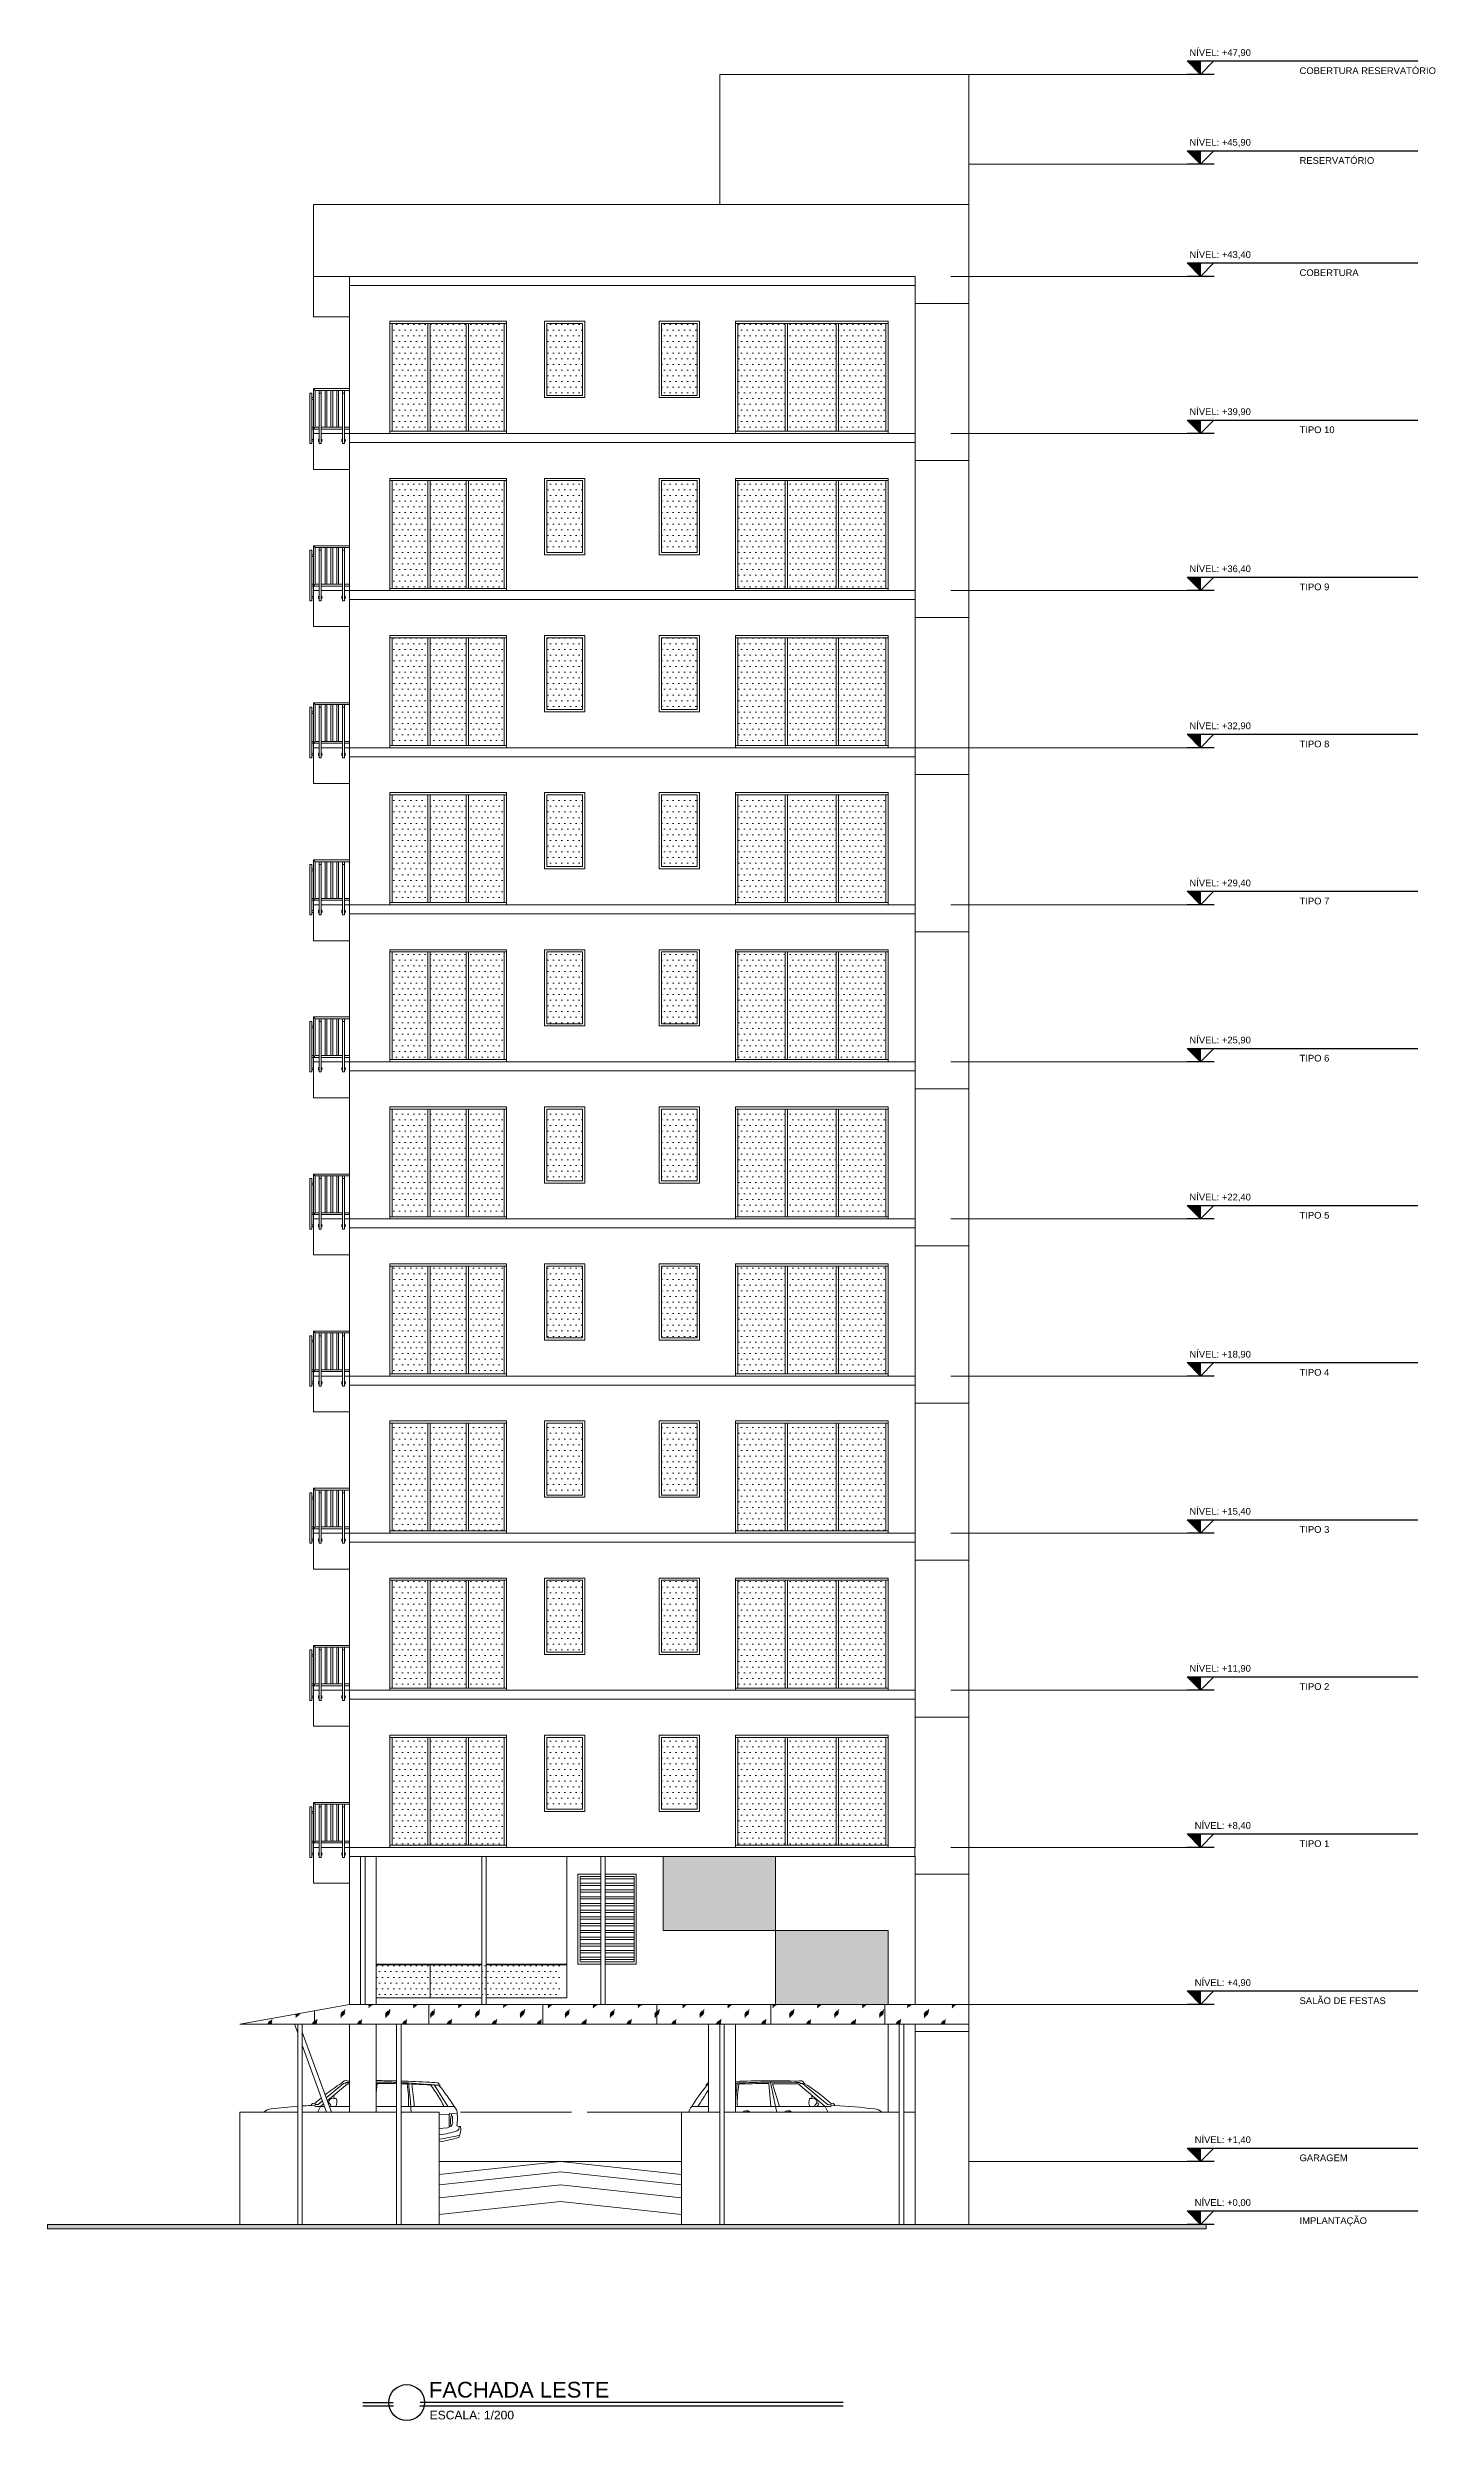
# Model space of a CAD drawing. Header units: millimetres. Extents: x -51 to 151, y -74 to 104.
# Drawn here: x -50.5 to -19.6, y -4.4 to 48.5 of the extents above; entities that cross this region are included whole.
import ezdxf
from ezdxf.enums import TextEntityAlignment as Align

# ---------------------------------------------------------------- set-up
doc = ezdxf.new("R2010")
doc.units = ezdxf.units.MM
doc.header["$LTSCALE"] = 15
for name, color, linetype in [('251', 251, 'Continuous'), ('G', 8, 'Continuous'), ('Text', 3, 'Continuous')]:
    doc.layers.add(name, color=color, linetype=linetype)
doc.styles.add('DM-TXT-100', font='arial.ttf', dxfattribs={"height": 0.2})
doc.styles.add('PADRAO', font='arial.ttf', dxfattribs={"height": 0.1})
doc.styles.add('SANSSERIF', font='sas_____.pfb')
pattern_1 = [(0, (-521.98709, 48.73938), (0.0635, 0.127), [0, -0.127])]
pattern_2 = [(0, (-521.98709, 41.43938), (0.0635, 0.127), [0, -0.127])]

msp = doc.modelspace()

# ---------------------------------------------------------------- texts
at = {"color": 3, "lineweight": -3, "style": 'SANSSERIF'}
for s, height, p in [('FACHADA LESTE', 0.35, (-42.033, -3.858)), ('ESCALA: 1/200', 0.192, (-42.016, -4.345))]:
    msp.add_text(s, height=height, dxfattribs=at).set_placement(p)

# ---------------------------------------------------------------- blocks, each defined once
blk = doc.blocks.new('01')
at = {"color": 1, "lineweight": -3}
for p, q in [((759112, -50321), (759788, -50321)), ((759796, -50401), (759112, -50401)), ((769811, -50401), (760379, -50401)), ((769811, -50321), (760388, -50321))]:
    blk.add_line(p, q, dxfattribs=at)
blk.add_circle((760088, -50321), 400, dxfattribs=at)
blk = doc.blocks.new('SIMBOLO NIVEL CORTE')
blk.add_hatch(color=1).paths.add_polyline_path([(0.3, 0.3), (0, 0.3), (0, 0)])
at = {"color": 1}
for p, q in [((0.301, 0.3), (-4.838, 0.3)), ((-0.301, 0), (0.301, 0)), ((0, 0), (0, 0.3))]:
    blk.add_line(p, q, dxfattribs=at)
blk.add_lwpolyline([(-0.3, 0.3), (0, 0), (0.3, 0.3)], dxfattribs=at)
at = {"layer": 'Text'}
for tag, p, height, style in [('PAVIMENTOXX', (-4.838, 0.412), 0.22, 'PADRAO'), ('PAVIMENTOXXXXX', (-4.838, 0.008), 0.18, 'DM-TXT-100')]:
    blk.add_attdef(tag, p, '', height=height, dxfattribs=dict(at, style=style))
at = {"layer": 'Text', "style": 'DM-TXT-100'}
blk.add_attdef('NIVELXXXXX', text='', height=0.18, dxfattribs=at).set_placement((0.246, 0.412), align=Align.RIGHT)

# ---------------------------------------------------------------- hatches: boundary and pattern name
at = {"linetype": 'Continuous', "lineweight": 13}
h = msp.add_hatch(dxfattribs=at)
h.set_pattern_fill('DOTS', color=153, scale=0.08)
h.set_pattern_definition(pattern_2)
h.paths.add_polyline_path([(-42.055, 42.35), (-42.855, 42.35), (-42.855, 39.95), (-42.055, 39.95)])
h.paths.add_polyline_path([(-41.205, 42.35), (-42.005, 42.35), (-42.005, 39.95), (-41.205, 39.95)])
h.paths.add_polyline_path([(-40.355, 42.35), (-41.155, 42.35), (-41.155, 39.95), (-40.355, 39.95)])
h = msp.add_hatch(dxfattribs=at)
h.set_pattern_fill('DOTS', color=153, scale=0.08)
h.set_pattern_definition(pattern_2)
h.paths.add_polyline_path([(-39.41, 40.75), (-39.41, 42.35), (-38.61, 42.35), (-38.61, 40.75)])
h = msp.add_hatch(dxfattribs=at)
h.set_pattern_fill('DOTS', color=153, scale=0.08)
h.set_pattern_definition(pattern_2)
h.paths.add_polyline_path([(-36.855, 40.75), (-36.855, 42.35), (-36.055, 42.35), (-36.055, 40.75)])
h = msp.add_hatch(dxfattribs=at)
h.set_pattern_fill('DOTS', color=153, scale=0.08)
h.set_pattern_definition(pattern_2)
h.paths.add_polyline_path([(-31.855, 42.35), (-32.913, 42.35), (-32.913, 39.95), (-31.855, 39.95)])
h.paths.add_polyline_path([(-34.096, 42.35), (-35.155, 42.35), (-35.155, 39.95), (-34.096, 39.95)])
h.paths.add_polyline_path([(-32.963, 42.35), (-34.046, 42.35), (-34.046, 39.95), (-32.963, 39.95)])
h = msp.add_hatch(dxfattribs=at)
h.set_pattern_fill('DOTS', color=153, scale=0.08)
h.set_pattern_definition(pattern_2)
h.paths.add_polyline_path([(-42.055, 38.85), (-42.855, 38.85), (-42.855, 36.45), (-42.055, 36.45)])
h.paths.add_polyline_path([(-41.205, 38.85), (-42.005, 38.85), (-42.005, 36.45), (-41.205, 36.45)])
h.paths.add_polyline_path([(-40.355, 38.85), (-41.155, 38.85), (-41.155, 36.45), (-40.355, 36.45)])
h = msp.add_hatch(dxfattribs=at)
h.set_pattern_fill('DOTS', color=153, scale=0.08)
h.set_pattern_definition(pattern_2)
h.paths.add_polyline_path([(-39.41, 37.25), (-39.41, 38.85), (-38.61, 38.85), (-38.61, 37.25)])
h = msp.add_hatch(dxfattribs=at)
h.set_pattern_fill('DOTS', color=153, scale=0.08)
h.set_pattern_definition(pattern_2)
h.paths.add_polyline_path([(-36.855, 37.25), (-36.855, 38.85), (-36.055, 38.85), (-36.055, 37.25)])
h = msp.add_hatch(dxfattribs=at)
h.set_pattern_fill('DOTS', color=153, scale=0.08)
h.set_pattern_definition(pattern_2)
h.paths.add_polyline_path([(-31.855, 38.85), (-32.913, 38.85), (-32.913, 36.45), (-31.855, 36.45)])
h.paths.add_polyline_path([(-34.096, 38.85), (-35.155, 38.85), (-35.155, 36.45), (-34.096, 36.45)])
h.paths.add_polyline_path([(-32.963, 38.85), (-34.046, 38.85), (-34.046, 36.45), (-32.963, 36.45)])
h = msp.add_hatch(dxfattribs=at)
h.set_pattern_fill('DOTS', color=153, scale=0.08)
h.set_pattern_definition(pattern_2)
h.paths.add_polyline_path([(-42.055, 35.35), (-42.855, 35.35), (-42.855, 32.95), (-42.055, 32.95)])
h.paths.add_polyline_path([(-41.205, 35.35), (-42.005, 35.35), (-42.005, 32.95), (-41.205, 32.95)])
h.paths.add_polyline_path([(-40.355, 35.35), (-41.155, 35.35), (-41.155, 32.95), (-40.355, 32.95)])
h = msp.add_hatch(dxfattribs=at)
h.set_pattern_fill('DOTS', color=153, scale=0.08)
h.set_pattern_definition(pattern_2)
h.paths.add_polyline_path([(-39.41, 33.75), (-39.41, 35.35), (-38.61, 35.35), (-38.61, 33.75)])
h = msp.add_hatch(dxfattribs=at)
h.set_pattern_fill('DOTS', color=153, scale=0.08)
h.set_pattern_definition(pattern_2)
h.paths.add_polyline_path([(-36.855, 33.75), (-36.855, 35.35), (-36.055, 35.35), (-36.055, 33.75)])
h = msp.add_hatch(dxfattribs=at)
h.set_pattern_fill('DOTS', color=153, scale=0.08)
h.set_pattern_definition(pattern_2)
h.paths.add_polyline_path([(-31.855, 35.35), (-32.913, 35.35), (-32.913, 32.95), (-31.855, 32.95)])
h.paths.add_polyline_path([(-34.096, 35.35), (-35.155, 35.35), (-35.155, 32.95), (-34.096, 32.95)])
h.paths.add_polyline_path([(-32.963, 35.35), (-34.046, 35.35), (-34.046, 32.95), (-32.963, 32.95)])
h = msp.add_hatch(dxfattribs=at)
h.set_pattern_fill('DOTS', color=153, scale=0.08)
h.set_pattern_definition(pattern_1)
h.paths.add_polyline_path([(-42.055, 31.85), (-42.855, 31.85), (-42.855, 29.45), (-42.055, 29.45)])
h.paths.add_polyline_path([(-41.205, 31.85), (-42.005, 31.85), (-42.005, 29.45), (-41.205, 29.45)])
h.paths.add_polyline_path([(-40.355, 31.85), (-41.155, 31.85), (-41.155, 29.45), (-40.355, 29.45)])
h = msp.add_hatch(dxfattribs=at)
h.set_pattern_fill('DOTS', color=153, scale=0.08)
h.set_pattern_definition(pattern_1)
h.paths.add_polyline_path([(-39.41, 30.25), (-39.41, 31.85), (-38.61, 31.85), (-38.61, 30.25)])
h = msp.add_hatch(dxfattribs=at)
h.set_pattern_fill('DOTS', color=153, scale=0.08)
h.set_pattern_definition(pattern_1)
h.paths.add_polyline_path([(-36.855, 30.25), (-36.855, 31.85), (-36.055, 31.85), (-36.055, 30.25)])
h = msp.add_hatch(dxfattribs=at)
h.set_pattern_fill('DOTS', color=153, scale=0.08)
h.set_pattern_definition(pattern_1)
h.paths.add_polyline_path([(-31.855, 31.85), (-32.913, 31.85), (-32.913, 29.45), (-31.855, 29.45)])
h.paths.add_polyline_path([(-34.096, 31.85), (-35.155, 31.85), (-35.155, 29.45), (-34.096, 29.45)])
h.paths.add_polyline_path([(-32.963, 31.85), (-34.046, 31.85), (-34.046, 29.45), (-32.963, 29.45)])
h = msp.add_hatch(dxfattribs=at)
h.set_pattern_fill('DOTS', color=153, scale=0.08)
h.set_pattern_definition(pattern_1)
h.paths.add_polyline_path([(-42.055, 28.35), (-42.855, 28.35), (-42.855, 25.95), (-42.055, 25.95)])
h.paths.add_polyline_path([(-41.205, 28.35), (-42.005, 28.35), (-42.005, 25.95), (-41.205, 25.95)])
h.paths.add_polyline_path([(-40.355, 28.35), (-41.155, 28.35), (-41.155, 25.95), (-40.355, 25.95)])
h = msp.add_hatch(dxfattribs=at)
h.set_pattern_fill('DOTS', color=153, scale=0.08)
h.set_pattern_definition(pattern_1)
h.paths.add_polyline_path([(-39.41, 26.75), (-39.41, 28.35), (-38.61, 28.35), (-38.61, 26.75)])
h = msp.add_hatch(dxfattribs=at)
h.set_pattern_fill('DOTS', color=153, scale=0.08)
h.set_pattern_definition(pattern_1)
h.paths.add_polyline_path([(-36.855, 26.75), (-36.855, 28.35), (-36.055, 28.35), (-36.055, 26.75)])
h = msp.add_hatch(dxfattribs=at)
h.set_pattern_fill('DOTS', color=153, scale=0.08)
h.set_pattern_definition(pattern_1)
h.paths.add_polyline_path([(-31.855, 28.35), (-32.913, 28.35), (-32.913, 25.95), (-31.855, 25.95)])
h.paths.add_polyline_path([(-34.096, 28.35), (-35.155, 28.35), (-35.155, 25.95), (-34.096, 25.95)])
h.paths.add_polyline_path([(-32.963, 28.35), (-34.046, 28.35), (-34.046, 25.95), (-32.963, 25.95)])
h = msp.add_hatch(dxfattribs=at)
h.set_pattern_fill('DOTS', color=153, scale=0.08)
h.set_pattern_definition(pattern_1)
h.paths.add_polyline_path([(-42.055, 24.85), (-42.855, 24.85), (-42.855, 22.45), (-42.055, 22.45)])
h.paths.add_polyline_path([(-41.205, 24.85), (-42.005, 24.85), (-42.005, 22.45), (-41.205, 22.45)])
h.paths.add_polyline_path([(-40.355, 24.85), (-41.155, 24.85), (-41.155, 22.45), (-40.355, 22.45)])
h = msp.add_hatch(dxfattribs=at)
h.set_pattern_fill('DOTS', color=153, scale=0.08)
h.set_pattern_definition(pattern_1)
h.paths.add_polyline_path([(-39.41, 23.25), (-39.41, 24.85), (-38.61, 24.85), (-38.61, 23.25)])
h = msp.add_hatch(dxfattribs=at)
h.set_pattern_fill('DOTS', color=153, scale=0.08)
h.set_pattern_definition(pattern_1)
h.paths.add_polyline_path([(-36.855, 23.25), (-36.855, 24.85), (-36.055, 24.85), (-36.055, 23.25)])
h = msp.add_hatch(dxfattribs=at)
h.set_pattern_fill('DOTS', color=153, scale=0.08)
h.set_pattern_definition(pattern_1)
h.paths.add_polyline_path([(-31.855, 24.85), (-32.913, 24.85), (-32.913, 22.45), (-31.855, 22.45)])
h.paths.add_polyline_path([(-34.096, 24.85), (-35.155, 24.85), (-35.155, 22.45), (-34.096, 22.45)])
h.paths.add_polyline_path([(-32.963, 24.85), (-34.046, 24.85), (-34.046, 22.45), (-32.963, 22.45)])
h = msp.add_hatch(dxfattribs=at)
h.set_pattern_fill('DOTS', color=153, scale=0.08)
h.set_pattern_definition(pattern_1)
h.paths.add_polyline_path([(-42.055, 21.35), (-42.855, 21.35), (-42.855, 18.95), (-42.055, 18.95)])
h.paths.add_polyline_path([(-41.205, 21.35), (-42.005, 21.35), (-42.005, 18.95), (-41.205, 18.95)])
h.paths.add_polyline_path([(-40.355, 21.35), (-41.155, 21.35), (-41.155, 18.95), (-40.355, 18.95)])
h = msp.add_hatch(dxfattribs=at)
h.set_pattern_fill('DOTS', color=153, scale=0.08)
h.set_pattern_definition(pattern_1)
h.paths.add_polyline_path([(-39.41, 19.75), (-39.41, 21.35), (-38.61, 21.35), (-38.61, 19.75)])
h = msp.add_hatch(dxfattribs=at)
h.set_pattern_fill('DOTS', color=153, scale=0.08)
h.set_pattern_definition(pattern_1)
h.paths.add_polyline_path([(-36.855, 19.75), (-36.855, 21.35), (-36.055, 21.35), (-36.055, 19.75)])
h = msp.add_hatch(dxfattribs=at)
h.set_pattern_fill('DOTS', color=153, scale=0.08)
h.set_pattern_definition(pattern_1)
h.paths.add_polyline_path([(-31.855, 21.35), (-32.913, 21.35), (-32.913, 18.95), (-31.855, 18.95)])
h.paths.add_polyline_path([(-34.096, 21.35), (-35.155, 21.35), (-35.155, 18.95), (-34.096, 18.95)])
h.paths.add_polyline_path([(-32.963, 21.35), (-34.046, 21.35), (-34.046, 18.95), (-32.963, 18.95)])
h = msp.add_hatch(dxfattribs=at)
h.set_pattern_fill('DOTS', color=153, scale=0.08)
h.set_pattern_definition(pattern_1)
h.paths.add_polyline_path([(-42.055, 17.85), (-42.855, 17.85), (-42.855, 15.45), (-42.055, 15.45)])
h.paths.add_polyline_path([(-41.205, 17.85), (-42.005, 17.85), (-42.005, 15.45), (-41.205, 15.45)])
h.paths.add_polyline_path([(-40.355, 17.85), (-41.155, 17.85), (-41.155, 15.45), (-40.355, 15.45)])
h = msp.add_hatch(dxfattribs=at)
h.set_pattern_fill('DOTS', color=153, scale=0.08)
h.set_pattern_definition(pattern_1)
h.paths.add_polyline_path([(-39.41, 16.25), (-39.41, 17.85), (-38.61, 17.85), (-38.61, 16.25)])
h = msp.add_hatch(dxfattribs=at)
h.set_pattern_fill('DOTS', color=153, scale=0.08)
h.set_pattern_definition(pattern_1)
h.paths.add_polyline_path([(-36.855, 16.25), (-36.855, 17.85), (-36.055, 17.85), (-36.055, 16.25)])
h = msp.add_hatch(dxfattribs=at)
h.set_pattern_fill('DOTS', color=153, scale=0.08)
h.set_pattern_definition(pattern_1)
h.paths.add_polyline_path([(-31.855, 17.85), (-32.913, 17.85), (-32.913, 15.45), (-31.855, 15.45)])
h.paths.add_polyline_path([(-34.096, 17.85), (-35.155, 17.85), (-35.155, 15.45), (-34.096, 15.45)])
h.paths.add_polyline_path([(-32.963, 17.85), (-34.046, 17.85), (-34.046, 15.45), (-32.963, 15.45)])
h = msp.add_hatch(dxfattribs=at)
h.set_pattern_fill('DOTS', color=153, scale=0.08)
h.set_pattern_definition(pattern_1)
h.paths.add_polyline_path([(-42.055, 14.35), (-42.855, 14.35), (-42.855, 11.95), (-42.055, 11.95)])
h.paths.add_polyline_path([(-41.205, 14.35), (-42.005, 14.35), (-42.005, 11.95), (-41.205, 11.95)])
h.paths.add_polyline_path([(-40.355, 14.35), (-41.155, 14.35), (-41.155, 11.95), (-40.355, 11.95)])
h = msp.add_hatch(dxfattribs=at)
h.set_pattern_fill('DOTS', color=153, scale=0.08)
h.set_pattern_definition(pattern_1)
h.paths.add_polyline_path([(-39.41, 12.75), (-39.41, 14.35), (-38.61, 14.35), (-38.61, 12.75)])
h = msp.add_hatch(dxfattribs=at)
h.set_pattern_fill('DOTS', color=153, scale=0.08)
h.set_pattern_definition(pattern_1)
h.paths.add_polyline_path([(-36.855, 12.75), (-36.855, 14.35), (-36.055, 14.35), (-36.055, 12.75)])
h = msp.add_hatch(dxfattribs=at)
h.set_pattern_fill('DOTS', color=153, scale=0.08)
h.set_pattern_definition(pattern_1)
h.paths.add_polyline_path([(-31.855, 14.35), (-32.913, 14.35), (-32.913, 11.95), (-31.855, 11.95)])
h.paths.add_polyline_path([(-34.096, 14.35), (-35.155, 14.35), (-35.155, 11.95), (-34.096, 11.95)])
h.paths.add_polyline_path([(-32.963, 14.35), (-34.046, 14.35), (-34.046, 11.95), (-32.963, 11.95)])
h = msp.add_hatch(dxfattribs=at)
h.set_pattern_fill('DOTS', color=153, scale=0.08)
h.set_pattern_definition(pattern_1)
h.paths.add_polyline_path([(-42.055, 10.85), (-42.855, 10.85), (-42.855, 8.45), (-42.055, 8.45)])
h.paths.add_polyline_path([(-41.205, 10.85), (-42.005, 10.85), (-42.005, 8.45), (-41.205, 8.45)])
h.paths.add_polyline_path([(-40.355, 10.85), (-41.155, 10.85), (-41.155, 8.45), (-40.355, 8.45)])
h = msp.add_hatch(dxfattribs=at)
h.set_pattern_fill('DOTS', color=153, scale=0.08)
h.set_pattern_definition(pattern_1)
h.paths.add_polyline_path([(-39.41, 9.25), (-39.41, 10.85), (-38.61, 10.85), (-38.61, 9.25)])
h = msp.add_hatch(dxfattribs=at)
h.set_pattern_fill('DOTS', color=153, scale=0.08)
h.set_pattern_definition(pattern_1)
h.paths.add_polyline_path([(-36.855, 9.25), (-36.855, 10.85), (-36.055, 10.85), (-36.055, 9.25)])
h = msp.add_hatch(dxfattribs=at)
h.set_pattern_fill('DOTS', color=153, scale=0.08)
h.set_pattern_definition(pattern_1)
h.paths.add_polyline_path([(-31.855, 10.85), (-32.913, 10.85), (-32.913, 8.45), (-31.855, 8.45)])
h.paths.add_polyline_path([(-34.096, 10.85), (-35.155, 10.85), (-35.155, 8.45), (-34.096, 8.45)])
h.paths.add_polyline_path([(-32.963, 10.85), (-34.046, 10.85), (-34.046, 8.45), (-32.963, 8.45)])
h = msp.add_hatch(dxfattribs=at)
h.set_pattern_fill('ANGLE', color=143, scale=0.001)
h.set_pattern_definition([(0, (-435.740241, 48.34), (0, 0.006985), [0.00508, -0.001905]), (90, (-435.740241, 48.34), (-0.006985, 4e-19), [0.00508, -0.001905])])
h.paths.add_polyline_path([(-34.31, 6.55), (-36.815, 6.55), (-36.815, 8.2), (-34.31, 8.2)])
h.paths.add_polyline_path([(-34.314, 6.55), (-31.805, 6.55), (-31.805, 4.9), (-34.314, 4.9)])
h = msp.add_hatch(dxfattribs=at)
h.set_pattern_fill('DOTS', color=153, scale=0.08)
h.set_pattern_definition([(0, (-521.98709, 52.23938), (0.0635, 0.127), [0, -0.127])])
h.paths.add_polyline_path([(-39.075, 5.05), (-39.075, 5.78), (-43.205, 5.78), (-43.205, 5.05)])
h = msp.add_hatch(dxfattribs=at)
h.set_pattern_fill('GLASS', color=4, scale=0.5, pattern_type=2)
h.set_pattern_definition([(60, (-435.74024, 48.365), (-0.374989, 0.2165), [0.14, -0.36]), (60, (-435.68024, 48.39), (-0.374989, 0.2165), [0.06, -0.44]), (60, (-435.74024, 48.39), (-0.374989, 0.2165), [0.1, -0.4]), (60, (-435.71024, 48.365), (-0.374989, 0.2165), [0.125, -0.375]), (60, (-435.74024, 48.34), (-0.374989, 0.2165), [0.2, -0.3]), (60, (-435.74024, 48.415), (-0.374989, 0.2165), [0.05, -0.45])])
h.paths.add_polyline_path([(-30.005, 4.9), (-43.805, 4.9), (-46.245, 4.459), (-30.005, 4.459)])
h = msp.add_hatch(dxfattribs=at)
h.set_pattern_fill('ANSI31', color=4, scale=0.8, angle=45)
h.set_pattern_definition([(90, (-435.7402, 48.34), (-2.54, 2e-16), [])])
h.paths.add_polyline_path([(-30.005, 4.9), (-43.805, 4.9), (-46.245, 4.459), (-30.005, 4.459)])
h = msp.add_hatch(color=256, dxfattribs=at)
h.dxf.hatch_style = 1
h.paths.add_polyline_path([(-50.53, 0), (-24.72, 0), (-24.72, -0.1), (-50.53, -0.1)])

# ---------------------------------------------------------------- linework, layer by layer
for p, q in [((-43.805, 43.4), (-44.605, 43.4)), ((-42.905, 39.9), (-42.905, 42.4)), ((-40.305, 42.35), (-42.905, 42.35)), ((-42.855, 42.35), (-42.855, 39.95)), ((-42.055, 39.95), (-42.055, 42.35)), ((-42.005, 39.95), (-42.005, 42.35)), ((-41.205, 39.95), (-41.205, 42.35)), ((-41.155, 39.95), (-41.155, 42.35)), ((-40.355, 39.95), (-40.355, 42.35)), ((-31.805, 42.4), (-35.205, 42.4)), ((-31.805, 42.35), (-35.205, 42.35)), ((-42.905, 39.95), (-40.305, 39.95)), ((-40.305, 39.9), (-42.905, 39.9)), ((-31.805, 39.95), (-35.205, 39.95)), ((-42.905, 36.4), (-42.905, 38.9)), ((-40.305, 38.85), (-42.905, 38.85)), ((-42.855, 38.85), (-42.855, 36.45)), ((-42.055, 36.45), (-42.055, 38.85)), ((-42.005, 36.45), (-42.005, 38.85)), ((-41.205, 36.45), (-41.205, 38.85)), ((-41.155, 36.45), (-41.155, 38.85)), ((-40.355, 36.45), (-40.355, 38.85)), ((-31.805, 38.9), (-35.205, 38.9)), ((-31.805, 38.85), (-35.205, 38.85)), ((-42.905, 36.45), (-40.305, 36.45)), ((-40.305, 36.4), (-42.905, 36.4)), ((-31.805, 36.45), (-35.205, 36.45)), ((-42.905, 32.9), (-42.905, 35.4)), ((-40.305, 35.35), (-42.905, 35.35)), ((-42.855, 35.35), (-42.855, 32.95)), ((-42.055, 32.95), (-42.055, 35.35)), ((-42.005, 32.95), (-42.005, 35.35)), ((-41.205, 32.95), (-41.205, 35.35)), ((-41.155, 32.95), (-41.155, 35.35)), ((-40.355, 32.95), (-40.355, 35.35)), ((-31.805, 35.4), (-35.205, 35.4)), ((-31.805, 35.35), (-35.205, 35.35)), ((-42.905, 32.95), (-40.305, 32.95)), ((-40.305, 32.9), (-42.905, 32.9)), ((-40.305, 32.9), (-42.905, 32.9)), ((-31.805, 32.95), (-35.205, 32.95)), ((-42.905, 29.4), (-42.905, 31.9)), ((-40.305, 31.85), (-42.905, 31.85)), ((-42.855, 31.85), (-42.855, 29.45)), ((-42.055, 29.45), (-42.055, 31.85)), ((-42.005, 29.45), (-42.005, 31.85)), ((-41.205, 29.45), (-41.205, 31.85)), ((-41.155, 29.45), (-41.155, 31.85)), ((-40.355, 29.45), (-40.355, 31.85)), ((-31.805, 31.9), (-35.205, 31.9)), ((-31.805, 31.85), (-35.205, 31.85)), ((-42.905, 29.45), (-40.305, 29.45)), ((-40.305, 29.4), (-42.905, 29.4)), ((-31.805, 29.45), (-35.205, 29.45)), ((-42.905, 25.9), (-42.905, 28.4)), ((-40.305, 28.35), (-42.905, 28.35)), ((-42.855, 28.35), (-42.855, 25.95)), ((-42.055, 25.95), (-42.055, 28.35)), ((-42.005, 25.95), (-42.005, 28.35)), ((-41.205, 25.95), (-41.205, 28.35)), ((-41.155, 25.95), (-41.155, 28.35)), ((-40.355, 25.95), (-40.355, 28.35)), ((-31.805, 28.4), (-35.205, 28.4)), ((-31.805, 28.35), (-35.205, 28.35)), ((-42.905, 25.95), (-40.305, 25.95)), ((-31.805, 25.95), (-35.205, 25.95)), ((-40.305, 25.9), (-42.905, 25.9)), ((-42.905, 22.4), (-42.905, 24.9)), ((-40.305, 24.85), (-42.905, 24.85)), ((-42.855, 24.85), (-42.855, 22.45)), ((-42.055, 22.45), (-42.055, 24.85)), ((-42.005, 22.45), (-42.005, 24.85)), ((-41.205, 22.45), (-41.205, 24.85)), ((-41.155, 22.45), (-41.155, 24.85)), ((-40.355, 22.45), (-40.355, 24.85)), ((-31.805, 24.9), (-35.205, 24.9)), ((-31.805, 24.85), (-35.205, 24.85)), ((-42.905, 22.45), (-40.305, 22.45)), ((-40.305, 22.4), (-42.905, 22.4)), ((-31.805, 22.45), (-35.205, 22.45)), ((-42.905, 18.9), (-42.905, 21.4)), ((-40.305, 21.35), (-42.905, 21.35)), ((-42.855, 21.35), (-42.855, 18.95)), ((-42.055, 18.95), (-42.055, 21.35)), ((-42.005, 18.95), (-42.005, 21.35)), ((-41.205, 18.95), (-41.205, 21.35)), ((-41.155, 18.95), (-41.155, 21.35)), ((-40.355, 18.95), (-40.355, 21.35)), ((-31.805, 21.4), (-35.205, 21.4)), ((-31.805, 21.35), (-35.205, 21.35)), ((-42.905, 18.95), (-40.305, 18.95)), ((-40.305, 18.9), (-42.905, 18.9)), ((-31.805, 18.95), (-35.205, 18.95)), ((-42.905, 15.4), (-42.905, 17.9)), ((-40.305, 17.85), (-42.905, 17.85)), ((-42.855, 17.85), (-42.855, 15.45)), ((-42.055, 15.45), (-42.055, 17.85)), ((-42.005, 15.45), (-42.005, 17.85)), ((-41.205, 15.45), (-41.205, 17.85)), ((-41.155, 15.45), (-41.155, 17.85)), ((-40.355, 15.45), (-40.355, 17.85)), ((-31.805, 17.9), (-35.205, 17.9)), ((-31.805, 17.85), (-35.205, 17.85)), ((-42.905, 15.45), (-40.305, 15.45)), ((-40.305, 15.4), (-42.905, 15.4)), ((-31.805, 15.45), (-35.205, 15.45)), ((-42.905, 11.9), (-42.905, 14.4)), ((-40.305, 14.35), (-42.905, 14.35)), ((-42.855, 14.35), (-42.855, 11.95)), ((-42.055, 11.95), (-42.055, 14.35)), ((-42.005, 11.95), (-42.005, 14.35)), ((-41.205, 11.95), (-41.205, 14.35)), ((-41.155, 11.95), (-41.155, 14.35)), ((-40.355, 11.95), (-40.355, 14.35)), ((-31.805, 14.4), (-35.205, 14.4)), ((-31.805, 14.35), (-35.205, 14.35)), ((-42.905, 11.95), (-40.305, 11.95)), ((-40.305, 11.9), (-42.905, 11.9)), ((-31.805, 11.95), (-35.205, 11.95)), ((-31.205, 8.4), (-31.205, 11.7)), ((-42.905, 8.4), (-42.905, 10.9)), ((-40.305, 10.85), (-42.905, 10.85)), ((-42.855, 10.85), (-42.855, 8.45)), ((-42.055, 8.45), (-42.055, 10.85)), ((-42.005, 8.45), (-42.005, 10.85)), ((-41.205, 8.45), (-41.205, 10.85)), ((-41.155, 8.45), (-41.155, 10.85)), ((-40.355, 8.45), (-40.355, 10.85)), ((-31.805, 10.9), (-35.205, 10.9)), ((-31.805, 10.85), (-35.205, 10.85)), ((-43.805, 8.1), (-43.805, 8.2)), ((-43.805, 4.9), (-43.805, 8.18)), ((-43.205, 4.9), (-43.205, 8.18)), ((-42.905, 8.45), (-40.305, 8.45)), ((-40.305, 8.4), (-42.905, 8.4)), ((-31.805, 8.45), (-35.205, 8.45)), ((-31.205, 4.9), (-31.205, 8.2)), ((-38.715, 7.8), (-38.205, 7.8)), ((-38.665, 5.85), (-38.665, 7.75)), ((-38.105, 7.8), (-37.415, 7.8)), ((-37.465, 7.75), (-37.465, 5.85)), ((-45.025, 4.459), (-44.955, 4.267)), ((-44.855, 4.285), (-44.205, 2.5)), ((-43.205, 2.5), (-43.205, 4.459)), ((-35.805, 2.5), (-35.805, 4.459)), ((-35.205, 2.5), (-35.205, 4.459)), ((-31.805, 2.5), (-31.805, 4.459)), ((-31.205, 0), (-31.205, 4.459)), ((-44.855, 3.992), (-44.312, 2.5))]:
    msp.add_line(p, q, dxfattribs=at)
for points in [[(-25.147, 47.9), (-30.005, 47.9)], [(-25.147, 45.9), (-30.005, 45.9)], [(-25.147, 43.4), (-30.005, 43.4)], [(-43.805, 39.9), (-43.805, 43.2)], [(-31.205, 39.9), (-31.205, 43.2)], [(-35.205, 39.9), (-35.205, 42.4)], [(-35.155, 39.95), (-35.155, 42.35)], [(-34.096, 42.35), (-34.096, 39.95)], [(-34.046, 42.35), (-34.046, 39.95)], [(-32.963, 42.35), (-32.963, 39.95)], [(-32.913, 42.35), (-32.913, 39.95)], [(-31.855, 39.95), (-31.855, 42.35)], [(-31.805, 39.9), (-31.805, 42.4)], [(-31.205, 39.9), (-43.805, 39.9)], [(-43.805, 39.7), (-31.205, 39.7), (-31.205, 39.9), (-31.205, 39.9)], [(-43.805, 36.4), (-43.805, 39.7)], [(-41.15, 39.9), (-41.46, 39.9)], [(-31.205, 36.4), (-31.205, 39.7)], [(-25.147, 39.9), (-30.005, 39.9)], [(-35.205, 36.4), (-35.205, 38.9)], [(-35.155, 36.45), (-35.155, 38.85)], [(-34.096, 38.85), (-34.096, 36.45)], [(-34.046, 38.85), (-34.046, 36.45)], [(-32.963, 38.85), (-32.963, 36.45)], [(-32.913, 38.85), (-32.913, 36.45)], [(-31.855, 36.45), (-31.855, 38.85)], [(-31.805, 36.4), (-31.805, 38.9)], [(-31.205, 36.4), (-43.805, 36.4)], [(-43.805, 36.2), (-31.205, 36.2), (-31.205, 36.4), (-31.205, 36.4)], [(-43.805, 32.9), (-43.805, 36.2)], [(-41.15, 36.4), (-41.46, 36.4)], [(-31.205, 32.9), (-31.205, 36.2)], [(-25.147, 36.4), (-30.005, 36.4)], [(-35.205, 32.9), (-35.205, 35.4)], [(-35.155, 32.95), (-35.155, 35.35)], [(-34.096, 35.35), (-34.096, 32.95)], [(-34.046, 35.35), (-34.046, 32.95)], [(-32.963, 35.35), (-32.963, 32.95)], [(-32.913, 35.35), (-32.913, 32.95)], [(-31.855, 32.95), (-31.855, 35.35)], [(-31.805, 32.9), (-31.805, 35.4)], [(-31.205, 32.9), (-43.805, 32.9)], [(-43.805, 32.7), (-31.205, 32.7), (-31.205, 32.9), (-31.205, 32.9)], [(-31.205, 32.9), (-43.805, 32.9)], [(-43.805, 29.4), (-43.805, 32.9)], [(-41.15, 32.9), (-41.46, 32.9)], [(-41.15, 32.9), (-41.46, 32.9)], [(-31.205, 29.4), (-31.205, 33)], [(-30.405, 32.9), (-31.205, 32.9)], [(-25.147, 32.9), (-30.005, 32.9)], [(-25.147, 32.9), (-30.005, 32.9)], [(-35.205, 29.4), (-35.205, 31.9)], [(-35.155, 29.45), (-35.155, 31.85)], [(-34.096, 31.85), (-34.096, 29.45)], [(-34.046, 31.85), (-34.046, 29.45)], [(-32.963, 31.85), (-32.963, 29.45)], [(-32.913, 31.85), (-32.913, 29.45)], [(-31.855, 29.45), (-31.855, 31.85)], [(-31.805, 29.4), (-31.805, 31.9)], [(-31.205, 29.4), (-43.805, 29.4)], [(-43.805, 29.2), (-31.205, 29.2), (-31.205, 29.4), (-31.205, 29.4)], [(-43.805, 25.9), (-43.805, 29.2)], [(-41.15, 29.4), (-41.46, 29.4)], [(-31.205, 25.9), (-31.205, 29.2)], [(-25.147, 29.4), (-30.005, 29.4)], [(-35.205, 25.9), (-35.205, 28.4)], [(-35.155, 25.95), (-35.155, 28.35)], [(-34.096, 28.35), (-34.096, 25.95)], [(-34.046, 28.35), (-34.046, 25.95)], [(-32.963, 28.35), (-32.963, 25.95)], [(-32.913, 28.35), (-32.913, 25.95)], [(-31.855, 25.95), (-31.855, 28.35)], [(-31.805, 25.9), (-31.805, 28.4)], [(-31.205, 25.9), (-43.805, 25.9)], [(-43.805, 25.7), (-31.205, 25.7), (-31.205, 25.9), (-31.205, 25.9)], [(-43.805, 22.4), (-43.805, 25.7)], [(-41.15, 25.9), (-41.46, 25.9)], [(-31.205, 22.4), (-31.205, 25.7)], [(-25.147, 25.9), (-30.005, 25.9)], [(-35.205, 22.4), (-35.205, 24.9)], [(-35.155, 22.45), (-35.155, 24.85)], [(-34.096, 24.85), (-34.096, 22.45)], [(-34.046, 24.85), (-34.046, 22.45)], [(-32.963, 24.85), (-32.963, 22.45)], [(-32.913, 24.85), (-32.913, 22.45)], [(-31.855, 22.45), (-31.855, 24.85)], [(-31.805, 22.4), (-31.805, 24.9)], [(-31.205, 22.4), (-43.805, 22.4)], [(-43.805, 22.2), (-31.205, 22.2), (-31.205, 22.4), (-31.205, 22.4)], [(-41.15, 22.4), (-41.46, 22.4)], [(-25.147, 22.4), (-30.005, 22.4)], [(-43.805, 18.9), (-43.805, 22.2)], [(-31.205, 18.9), (-31.205, 22.2)], [(-35.205, 18.9), (-35.205, 21.4)], [(-35.155, 18.95), (-35.155, 21.35)], [(-34.096, 21.35), (-34.096, 18.95)], [(-34.046, 21.35), (-34.046, 18.95)], [(-32.963, 21.35), (-32.963, 18.95)], [(-32.913, 21.35), (-32.913, 18.95)], [(-31.855, 18.95), (-31.855, 21.35)], [(-31.805, 18.9), (-31.805, 21.4)], [(-31.205, 18.9), (-43.805, 18.9)], [(-43.805, 18.7), (-31.205, 18.7), (-31.205, 18.9), (-31.205, 18.9)], [(-43.805, 15.4), (-43.805, 18.7)], [(-41.15, 18.9), (-41.46, 18.9)], [(-31.205, 15.4), (-31.205, 18.7)], [(-25.147, 18.9), (-30.005, 18.9)], [(-35.205, 15.4), (-35.205, 17.9)], [(-35.155, 15.45), (-35.155, 17.85)], [(-34.096, 17.85), (-34.096, 15.45)], [(-34.046, 17.85), (-34.046, 15.45)], [(-32.963, 17.85), (-32.963, 15.45)], [(-32.913, 17.85), (-32.913, 15.45)], [(-31.855, 15.45), (-31.855, 17.85)], [(-31.805, 15.4), (-31.805, 17.9)], [(-31.205, 15.4), (-43.805, 15.4)], [(-43.805, 15.2), (-31.205, 15.2), (-31.205, 15.4), (-31.205, 15.4)], [(-41.15, 15.4), (-41.46, 15.4)], [(-25.147, 15.4), (-30.005, 15.4)], [(-43.805, 11.9), (-43.805, 15.2)], [(-31.205, 11.9), (-31.205, 15.2)], [(-35.205, 11.9), (-35.205, 14.4)], [(-35.155, 11.95), (-35.155, 14.35)], [(-34.096, 14.35), (-34.096, 11.95)], [(-34.046, 14.35), (-34.046, 11.95)], [(-32.963, 14.35), (-32.963, 11.95)], [(-32.913, 14.35), (-32.913, 11.95)], [(-31.855, 11.95), (-31.855, 14.35)], [(-31.805, 11.9), (-31.805, 14.4)], [(-31.205, 11.9), (-43.805, 11.9)], [(-43.805, 11.7), (-31.205, 11.7), (-31.205, 11.9), (-31.205, 11.9)], [(-43.805, 8.4), (-43.805, 11.7)], [(-41.15, 11.9), (-41.46, 11.9)], [(-31.205, 8.4), (-31.205, 11.7)], [(-25.147, 11.9), (-30.005, 11.9)], [(-35.205, 8.4), (-35.205, 10.9)], [(-35.155, 8.45), (-35.155, 10.85)], [(-34.096, 10.85), (-34.096, 8.45)], [(-34.046, 10.85), (-34.046, 8.45)], [(-32.963, 10.85), (-32.963, 8.45)], [(-32.913, 10.85), (-32.913, 8.45)], [(-31.855, 8.45), (-31.855, 10.85)], [(-31.805, 8.4), (-31.805, 10.9)], [(-31.205, 8.4), (-43.805, 8.4)], [(-43.805, 8.2), (-31.208, 8.2), (-31.208, 8.4), (-31.205, 8.4)], [(-43.555, 4.9), (-43.555, 8.18)], [(-43.455, 4.9), (-43.455, 8.18)], [(-41.15, 8.4), (-41.46, 8.4)], [(-40.855, 4.9), (-40.855, 8.18)], [(-40.755, 4.9), (-40.755, 8.18)], [(-38.965, 8.18), (-38.965, 5.05)], [(-38.205, 4.9), (-38.205, 8.18)], [(-38.105, 4.9), (-38.105, 8.18)], [(-25.147, 8.4), (-30.005, 8.4)], [(-25.147, 8.4), (-30.005, 8.4)], [(-38.715, 5.8), (-38.715, 7.8)], [(-38.665, 7.8), (-38.205, 7.8)], [(-38.665, 7.75), (-38.205, 7.75)], [(-38.105, 7.8), (-37.465, 7.8)], [(-38.105, 7.75), (-37.465, 7.75)], [(-37.415, 7.8), (-37.415, 5.8)], [(-38.665, 5.85), (-38.205, 5.85)], [(-38.665, 5.85), (-38.205, 5.85)], [(-38.105, 5.85), (-37.465, 5.85)], [(-38.105, 5.85), (-37.465, 5.85)], [(-40.855, 5.8), (-43.205, 5.8)], [(-40.855, 5.78), (-43.205, 5.78)], [(-38.965, 5.8), (-40.755, 5.8)], [(-38.965, 5.78), (-40.755, 5.78)], [(-38.715, 5.8), (-38.205, 5.8)], [(-38.105, 5.8), (-37.415, 5.8)], [(-25.147, 4.9), (-30.005, 4.9)], [(-44.955, 4.459), (-44.955, 0)], [(-44.855, 4.459), (-44.855, 0)], [(-43.805, 4.459), (-43.805, 2.5)], [(-42.755, 4.459), (-42.755, 0)], [(-42.655, 4.459), (-42.655, 0)], [(-35.555, 4.459), (-35.555, 0)], [(-35.455, 4.459), (-35.455, 0)], [(-31.555, 4.459), (-31.555, 0)], [(-31.455, 4.459), (-31.455, 0)], [(-44.955, 2.5), (-46.245, 2.5), (-46.245, 0), (-41.805, 0), (-41.805, 2.5), (-42.655, 2.5)], [(-42.755, 2.5), (-44.855, 2.5)], [(-31.455, 2.5), (-31.205, 2.5), (-31.205, 0), (-36.405, 0), (-36.405, 2.5), (-35.555, 2.5)], [(-35.455, 2.5), (-31.555, 2.5)], [(-41.805, 1.11), (-39.105, 1.4), (-36.405, 1.11)], [(-41.805, 0.88), (-39.105, 1.17), (-36.405, 0.88)], [(-25.147, 1.4), (-30.005, 1.4)], [(-41.805, 0.59), (-39.105, 0.88), (-36.405, 0.59)], [(-41.805, 0.22), (-39.105, 0.51), (-36.405, 0.22)], [(-25.147, 0), (-30.005, 0)]]:
    msp.add_lwpolyline(points, dxfattribs=at)
at = {"linetype": 'Continuous', "lineweight": 5}
for points in [[(-44.605, 43.4), (-44.605, 42.5), (-43.805, 42.5)], [(-44.685, 40.8), (-44.645, 40.8)], [(-44.605, 40.9), (-43.805, 40.9)], [(-44.605, 40.9), (-44.605, 39.9)], [(-44.605, 40.9), (-44.565, 40.86)], [(-44.565, 40.86), (-43.805, 40.86)], [(-44.565, 40.86), (-44.565, 40.04)], [(-44.475, 40.86), (-44.475, 39.9)], [(-44.475, 39.675), (-44.475, 40.8)], [(-44.475, 40.8), (-44.435, 40.8)], [(-44.435, 40.86), (-44.435, 39.9)], [(-44.435, 39.675), (-44.435, 40.8)], [(-44.345, 40.86), (-44.345, 40.04)], [(-44.305, 40.86), (-44.305, 40.04)], [(-44.215, 40.86), (-44.215, 40.04)], [(-44.175, 40.86), (-44.175, 40.04)], [(-44.085, 40.86), (-44.085, 40.04)], [(-44.045, 40.86), (-44.045, 40.04)], [(-43.955, 40.86), (-43.955, 40.04)], [(-43.955, 39.675), (-43.955, 40.8)], [(-43.955, 40.8), (-43.915, 40.8)], [(-43.915, 40.86), (-43.915, 40.04)], [(-43.915, 39.675), (-43.915, 40.8)], [(-44.645, 40.7), (-44.605, 40.7)], [(-44.645, 40.66), (-44.605, 40.66)], [(-44.685, 39.675), (-44.645, 39.675)], [(-44.605, 40.04), (-44.645, 40.04)], [(-44.605, 40), (-44.645, 40)], [(-44.605, 39.77), (-44.645, 39.77)], [(-44.605, 39.73), (-44.645, 39.73)], [(-44.605, 40), (-44.565, 40.04)], [(-44.605, 40), (-44.475, 40)], [(-44.605, 39.9), (-44.605, 39.1), (-43.805, 39.1)], [(-44.475, 39.9), (-44.605, 39.9)], [(-44.565, 40.04), (-44.475, 40.04)], [(-44.475, 39.675), (-44.435, 39.675)], [(-44.435, 40.04), (-43.955, 40.04)], [(-44.435, 40), (-43.955, 40)], [(-43.955, 39.9), (-44.435, 39.9)], [(-43.955, 39.675), (-43.915, 39.675)], [(-43.915, 40.04), (-43.805, 40.04)], [(-43.915, 40), (-43.805, 40)], [(-43.805, 39.9), (-43.915, 39.9)], [(-43.805, 39.9), (-43.805, 39.9), (-43.805, 39.7)], [(-44.685, 37.3), (-44.645, 37.3)], [(-44.645, 37.2), (-44.605, 37.2)], [(-44.645, 37.16), (-44.605, 37.16)], [(-44.605, 37.4), (-43.805, 37.4)], [(-44.605, 37.4), (-44.605, 36.4)], [(-44.605, 37.4), (-44.565, 37.36)], [(-44.565, 37.36), (-43.805, 37.36)], [(-44.565, 37.36), (-44.565, 36.54)], [(-44.475, 37.36), (-44.475, 36.4)], [(-44.475, 36.175), (-44.475, 37.3)], [(-44.475, 37.3), (-44.435, 37.3)], [(-44.435, 37.36), (-44.435, 36.4)], [(-44.435, 36.175), (-44.435, 37.3)], [(-44.345, 37.36), (-44.345, 36.54)], [(-44.305, 37.36), (-44.305, 36.54)], [(-44.215, 37.36), (-44.215, 36.54)], [(-44.175, 37.36), (-44.175, 36.54)], [(-44.085, 37.36), (-44.085, 36.54)], [(-44.045, 37.36), (-44.045, 36.54)], [(-43.955, 37.36), (-43.955, 36.54)], [(-43.955, 36.175), (-43.955, 37.3)], [(-43.955, 37.3), (-43.915, 37.3)], [(-43.915, 37.36), (-43.915, 36.54)], [(-43.915, 36.175), (-43.915, 37.3)], [(-44.605, 36.54), (-44.645, 36.54)], [(-44.605, 36.5), (-44.645, 36.5)], [(-44.605, 36.5), (-44.565, 36.54)], [(-44.605, 36.5), (-44.475, 36.5)], [(-44.565, 36.54), (-44.475, 36.54)], [(-44.435, 36.54), (-43.955, 36.54)], [(-44.435, 36.5), (-43.955, 36.5)], [(-43.915, 36.54), (-43.805, 36.54)], [(-43.915, 36.5), (-43.805, 36.5)], [(-44.685, 36.175), (-44.645, 36.175)], [(-44.605, 36.27), (-44.645, 36.27)], [(-44.605, 36.23), (-44.645, 36.23)], [(-44.605, 36.4), (-44.605, 35.6), (-43.805, 35.6)], [(-44.475, 36.4), (-44.605, 36.4)], [(-44.475, 36.175), (-44.435, 36.175)], [(-43.955, 36.4), (-44.435, 36.4)], [(-43.955, 36.175), (-43.915, 36.175)], [(-43.805, 36.4), (-43.915, 36.4)], [(-43.805, 36.4), (-43.805, 36.4), (-43.805, 36.2)], [(-44.605, 33.9), (-43.805, 33.9)], [(-44.605, 33.9), (-44.605, 32.9)], [(-44.605, 33.9), (-44.565, 33.86)], [(-44.565, 33.86), (-43.805, 33.86)], [(-44.565, 33.86), (-44.565, 33.04)], [(-44.475, 33.86), (-44.475, 32.9)], [(-44.435, 33.86), (-44.435, 32.9)], [(-44.345, 33.86), (-44.345, 33.04)], [(-44.305, 33.86), (-44.305, 33.04)], [(-44.215, 33.86), (-44.215, 33.04)], [(-44.175, 33.86), (-44.175, 33.04)], [(-44.085, 33.86), (-44.085, 33.04)], [(-44.045, 33.86), (-44.045, 33.04)], [(-43.955, 33.86), (-43.955, 33.04)], [(-43.915, 33.86), (-43.915, 33.04)], [(-44.685, 33.8), (-44.645, 33.8)], [(-44.685, 32.9), (-44.685, 33.8), (-44.645, 33.8), (-44.645, 32.9)], [(-44.645, 33.7), (-44.605, 33.7)], [(-44.645, 33.66), (-44.605, 33.66)], [(-44.475, 32.9), (-44.475, 33.8)], [(-44.475, 33.8), (-44.435, 33.8)], [(-44.435, 32.9), (-44.435, 33.8)], [(-43.955, 32.9), (-43.955, 33.8)], [(-43.955, 33.8), (-43.915, 33.8)], [(-43.915, 32.9), (-43.915, 33.8)], [(-44.645, 32.9), (-44.645, 32.675), (-44.685, 32.675), (-44.685, 32.9)], [(-44.605, 33.04), (-44.645, 33.04)], [(-44.605, 33), (-44.645, 33)], [(-44.605, 33), (-44.565, 33.04)], [(-44.605, 33), (-44.475, 33)], [(-44.605, 32.9), (-44.605, 32.1), (-43.805, 32.1)], [(-44.475, 32.9), (-44.605, 32.9)], [(-44.475, 32.9), (-44.605, 32.9)], [(-44.565, 33.04), (-44.475, 33.04)], [(-44.475, 32.675), (-44.475, 32.9)], [(-44.435, 33.04), (-43.955, 33.04)], [(-44.435, 33), (-43.955, 33)], [(-43.955, 32.9), (-44.435, 32.9)], [(-44.435, 32.675), (-44.435, 32.9)], [(-43.955, 32.9), (-44.435, 32.9)], [(-43.955, 32.675), (-43.955, 32.9)], [(-43.915, 33.04), (-43.805, 33.04)], [(-43.915, 33), (-43.805, 33)], [(-43.805, 32.9), (-43.915, 32.9)], [(-43.915, 32.675), (-43.915, 32.9)], [(-43.805, 32.9), (-43.915, 32.9)], [(-43.805, 32.9), (-43.805, 32.9), (-43.805, 32.7)], [(-44.685, 32.675), (-44.645, 32.675)], [(-44.605, 32.77), (-44.645, 32.77)], [(-44.605, 32.73), (-44.645, 32.73)], [(-44.475, 32.675), (-44.435, 32.675)], [(-43.955, 32.675), (-43.915, 32.675)], [(-44.685, 30.3), (-44.645, 30.3)], [(-44.645, 30.2), (-44.605, 30.2)], [(-44.645, 30.16), (-44.605, 30.16)], [(-44.605, 30.4), (-43.805, 30.4)], [(-44.605, 30.4), (-44.605, 29.4)], [(-44.605, 30.4), (-44.565, 30.36)], [(-44.565, 30.36), (-43.805, 30.36)], [(-44.565, 30.36), (-44.565, 29.54)], [(-44.475, 30.36), (-44.475, 29.4)], [(-44.475, 29.175), (-44.475, 30.3)], [(-44.475, 30.3), (-44.435, 30.3)], [(-44.435, 30.36), (-44.435, 29.4)], [(-44.435, 29.175), (-44.435, 30.3)], [(-44.345, 30.36), (-44.345, 29.54)], [(-44.305, 30.36), (-44.305, 29.54)], [(-44.215, 30.36), (-44.215, 29.54)], [(-44.175, 30.36), (-44.175, 29.54)], [(-44.085, 30.36), (-44.085, 29.54)], [(-44.045, 30.36), (-44.045, 29.54)], [(-43.955, 30.36), (-43.955, 29.54)], [(-43.955, 29.175), (-43.955, 30.3)], [(-43.955, 30.3), (-43.915, 30.3)], [(-43.915, 30.36), (-43.915, 29.54)], [(-43.915, 29.175), (-43.915, 30.3)], [(-44.685, 29.175), (-44.645, 29.175)], [(-44.605, 29.54), (-44.645, 29.54)], [(-44.605, 29.5), (-44.645, 29.5)], [(-44.605, 29.27), (-44.645, 29.27)], [(-44.605, 29.23), (-44.645, 29.23)], [(-44.605, 29.5), (-44.565, 29.54)], [(-44.605, 29.5), (-44.475, 29.5)], [(-44.605, 29.4), (-44.605, 28.6), (-43.805, 28.6)], [(-44.475, 29.4), (-44.605, 29.4)], [(-44.565, 29.54), (-44.475, 29.54)], [(-44.475, 29.175), (-44.435, 29.175)], [(-44.435, 29.54), (-43.955, 29.54)], [(-44.435, 29.5), (-43.955, 29.5)], [(-43.955, 29.4), (-44.435, 29.4)], [(-43.955, 29.175), (-43.915, 29.175)], [(-43.915, 29.54), (-43.805, 29.54)], [(-43.915, 29.5), (-43.805, 29.5)], [(-43.805, 29.4), (-43.915, 29.4)], [(-43.805, 29.4), (-43.805, 29.4), (-43.805, 29.2)], [(-44.685, 26.8), (-44.645, 26.8)], [(-44.645, 26.7), (-44.605, 26.7)], [(-44.645, 26.66), (-44.605, 26.66)], [(-44.605, 26.9), (-43.805, 26.9)], [(-44.605, 26.9), (-44.605, 25.9)], [(-44.605, 26.9), (-44.565, 26.86)], [(-44.565, 26.86), (-43.805, 26.86)], [(-44.565, 26.86), (-44.565, 26.04)], [(-44.475, 26.86), (-44.475, 25.9)], [(-44.475, 25.675), (-44.475, 26.8)], [(-44.475, 26.8), (-44.435, 26.8)], [(-44.435, 26.86), (-44.435, 25.9)], [(-44.435, 25.675), (-44.435, 26.8)], [(-44.345, 26.86), (-44.345, 26.04)], [(-44.305, 26.86), (-44.305, 26.04)], [(-44.215, 26.86), (-44.215, 26.04)], [(-44.175, 26.86), (-44.175, 26.04)], [(-44.085, 26.86), (-44.085, 26.04)], [(-44.045, 26.86), (-44.045, 26.04)], [(-43.955, 26.86), (-43.955, 26.04)], [(-43.955, 25.675), (-43.955, 26.8)], [(-43.955, 26.8), (-43.915, 26.8)], [(-43.915, 26.86), (-43.915, 26.04)], [(-43.915, 25.675), (-43.915, 26.8)], [(-44.605, 26.04), (-44.645, 26.04)], [(-44.605, 26), (-44.645, 26)], [(-44.605, 26), (-44.565, 26.04)], [(-44.605, 26), (-44.475, 26)], [(-44.565, 26.04), (-44.475, 26.04)], [(-44.435, 26.04), (-43.955, 26.04)], [(-44.435, 26), (-43.955, 26)], [(-43.915, 26.04), (-43.805, 26.04)], [(-43.915, 26), (-43.805, 26)], [(-44.685, 25.675), (-44.645, 25.675)], [(-44.605, 25.77), (-44.645, 25.77)], [(-44.605, 25.73), (-44.645, 25.73)], [(-44.605, 25.9), (-44.605, 25.1), (-43.805, 25.1)], [(-44.475, 25.9), (-44.605, 25.9)], [(-44.475, 25.675), (-44.435, 25.675)], [(-43.955, 25.9), (-44.435, 25.9)], [(-43.955, 25.675), (-43.915, 25.675)], [(-43.805, 25.9), (-43.915, 25.9)], [(-43.805, 25.9), (-43.805, 25.9), (-43.805, 25.7)], [(-44.685, 23.3), (-44.645, 23.3)], [(-44.605, 23.4), (-43.805, 23.4)], [(-44.605, 23.4), (-44.605, 22.4)], [(-44.605, 23.4), (-44.565, 23.36)], [(-44.565, 23.36), (-43.805, 23.36)], [(-44.565, 23.36), (-44.565, 22.54)], [(-44.475, 23.36), (-44.475, 22.4)], [(-44.475, 22.175), (-44.475, 23.3)], [(-44.475, 23.3), (-44.435, 23.3)], [(-44.435, 23.36), (-44.435, 22.4)], [(-44.435, 22.175), (-44.435, 23.3)], [(-44.345, 23.36), (-44.345, 22.54)], [(-44.305, 23.36), (-44.305, 22.54)], [(-44.215, 23.36), (-44.215, 22.54)], [(-44.175, 23.36), (-44.175, 22.54)], [(-44.085, 23.36), (-44.085, 22.54)], [(-44.045, 23.36), (-44.045, 22.54)], [(-43.955, 23.36), (-43.955, 22.54)], [(-43.955, 22.175), (-43.955, 23.3)], [(-43.955, 23.3), (-43.915, 23.3)], [(-43.915, 23.36), (-43.915, 22.54)], [(-43.915, 22.175), (-43.915, 23.3)], [(-44.645, 23.2), (-44.605, 23.2)], [(-44.645, 23.16), (-44.605, 23.16)], [(-44.605, 22.54), (-44.645, 22.54)], [(-44.605, 22.5), (-44.645, 22.5)], [(-44.605, 22.27), (-44.645, 22.27)], [(-44.605, 22.23), (-44.645, 22.23)], [(-44.605, 22.5), (-44.565, 22.54)], [(-44.605, 22.5), (-44.475, 22.5)], [(-44.605, 22.4), (-44.605, 21.6), (-43.805, 21.6)], [(-44.475, 22.4), (-44.605, 22.4)], [(-44.565, 22.54), (-44.475, 22.54)], [(-44.435, 22.54), (-43.955, 22.54)], [(-44.435, 22.5), (-43.955, 22.5)], [(-43.955, 22.4), (-44.435, 22.4)], [(-43.915, 22.54), (-43.805, 22.54)], [(-43.915, 22.5), (-43.805, 22.5)], [(-43.805, 22.4), (-43.915, 22.4)], [(-43.805, 22.4), (-43.805, 22.4), (-43.805, 22.2)], [(-44.685, 22.175), (-44.645, 22.175)], [(-44.475, 22.175), (-44.435, 22.175)], [(-43.955, 22.175), (-43.915, 22.175)], [(-44.685, 19.8), (-44.645, 19.8)], [(-44.645, 19.7), (-44.605, 19.7)], [(-44.645, 19.66), (-44.605, 19.66)], [(-44.605, 19.9), (-43.805, 19.9)], [(-44.605, 19.9), (-44.605, 18.9)], [(-44.605, 19.9), (-44.565, 19.86)], [(-44.565, 19.86), (-43.805, 19.86)], [(-44.565, 19.86), (-44.565, 19.04)], [(-44.475, 19.86), (-44.475, 18.9)], [(-44.475, 18.675), (-44.475, 19.8)], [(-44.475, 19.8), (-44.435, 19.8)], [(-44.435, 19.86), (-44.435, 18.9)], [(-44.435, 18.675), (-44.435, 19.8)], [(-44.345, 19.86), (-44.345, 19.04)], [(-44.305, 19.86), (-44.305, 19.04)], [(-44.215, 19.86), (-44.215, 19.04)], [(-44.175, 19.86), (-44.175, 19.04)], [(-44.085, 19.86), (-44.085, 19.04)], [(-44.045, 19.86), (-44.045, 19.04)], [(-43.955, 19.86), (-43.955, 19.04)], [(-43.955, 18.675), (-43.955, 19.8)], [(-43.955, 19.8), (-43.915, 19.8)], [(-43.915, 19.86), (-43.915, 19.04)], [(-43.915, 18.675), (-43.915, 19.8)], [(-44.605, 19.04), (-44.645, 19.04)], [(-44.605, 19), (-44.565, 19.04)], [(-44.565, 19.04), (-44.475, 19.04)], [(-44.435, 19.04), (-43.955, 19.04)], [(-43.915, 19.04), (-43.805, 19.04)], [(-44.685, 18.675), (-44.645, 18.675)], [(-44.605, 19), (-44.645, 19)], [(-44.605, 18.77), (-44.645, 18.77)], [(-44.605, 18.73), (-44.645, 18.73)], [(-44.605, 19), (-44.475, 19)], [(-44.605, 18.9), (-44.605, 18.1), (-43.805, 18.1)], [(-44.475, 18.9), (-44.605, 18.9)], [(-44.475, 18.675), (-44.435, 18.675)], [(-44.435, 19), (-43.955, 19)], [(-43.955, 18.9), (-44.435, 18.9)], [(-43.955, 18.675), (-43.915, 18.675)], [(-43.915, 19), (-43.805, 19)], [(-43.805, 18.9), (-43.915, 18.9)], [(-43.805, 18.9), (-43.805, 18.9), (-43.805, 18.7)], [(-44.605, 16.4), (-43.805, 16.4)], [(-44.605, 16.4), (-44.605, 15.4)], [(-44.605, 16.4), (-44.565, 16.36)], [(-44.685, 16.3), (-44.645, 16.3)], [(-44.645, 16.2), (-44.605, 16.2)], [(-44.645, 16.16), (-44.605, 16.16)], [(-44.565, 16.36), (-43.805, 16.36)], [(-44.565, 16.36), (-44.565, 15.54)], [(-44.475, 16.36), (-44.475, 15.4)], [(-44.475, 15.175), (-44.475, 16.3)], [(-44.475, 16.3), (-44.435, 16.3)], [(-44.435, 16.36), (-44.435, 15.4)], [(-44.435, 15.175), (-44.435, 16.3)], [(-44.345, 16.36), (-44.345, 15.54)], [(-44.305, 16.36), (-44.305, 15.54)], [(-44.215, 16.36), (-44.215, 15.54)], [(-44.175, 16.36), (-44.175, 15.54)], [(-44.085, 16.36), (-44.085, 15.54)], [(-44.045, 16.36), (-44.045, 15.54)], [(-43.955, 16.36), (-43.955, 15.54)], [(-43.955, 15.175), (-43.955, 16.3)], [(-43.955, 16.3), (-43.915, 16.3)], [(-43.915, 16.36), (-43.915, 15.54)], [(-43.915, 15.175), (-43.915, 16.3)], [(-44.605, 15.54), (-44.645, 15.54)], [(-44.605, 15.5), (-44.645, 15.5)], [(-44.605, 15.5), (-44.565, 15.54)], [(-44.605, 15.5), (-44.475, 15.5)], [(-44.605, 15.4), (-44.605, 14.6), (-43.805, 14.6)], [(-44.475, 15.4), (-44.605, 15.4)], [(-44.565, 15.54), (-44.475, 15.54)], [(-44.435, 15.54), (-43.955, 15.54)], [(-44.435, 15.5), (-43.955, 15.5)], [(-43.955, 15.4), (-44.435, 15.4)], [(-43.915, 15.54), (-43.805, 15.54)], [(-43.915, 15.5), (-43.805, 15.5)], [(-43.805, 15.4), (-43.915, 15.4)], [(-43.805, 15.4), (-43.805, 15.4), (-43.805, 15.2)], [(-44.685, 15.175), (-44.645, 15.175)], [(-44.605, 15.27), (-44.645, 15.27)], [(-44.605, 15.23), (-44.645, 15.23)], [(-44.475, 15.175), (-44.435, 15.175)], [(-43.955, 15.175), (-43.915, 15.175)], [(-44.685, 12.8), (-44.645, 12.8)], [(-44.645, 12.7), (-44.605, 12.7)], [(-44.605, 12.9), (-43.805, 12.9)], [(-44.605, 12.9), (-44.605, 11.9)], [(-44.605, 12.9), (-44.565, 12.86)], [(-44.565, 12.86), (-43.805, 12.86)], [(-44.565, 12.86), (-44.565, 12.04)], [(-44.475, 12.86), (-44.475, 11.9)], [(-44.475, 11.675), (-44.475, 12.8)], [(-44.475, 12.8), (-44.435, 12.8)], [(-44.435, 12.86), (-44.435, 11.9)], [(-44.435, 11.675), (-44.435, 12.8)], [(-44.345, 12.86), (-44.345, 12.04)], [(-44.305, 12.86), (-44.305, 12.04)], [(-44.215, 12.86), (-44.215, 12.04)], [(-44.175, 12.86), (-44.175, 12.04)], [(-44.085, 12.86), (-44.085, 12.04)], [(-44.045, 12.86), (-44.045, 12.04)], [(-43.955, 12.86), (-43.955, 12.04)], [(-43.955, 11.675), (-43.955, 12.8)], [(-43.955, 12.8), (-43.915, 12.8)], [(-43.915, 12.86), (-43.915, 12.04)], [(-43.915, 11.675), (-43.915, 12.8)], [(-44.645, 12.66), (-44.605, 12.66)], [(-44.685, 11.675), (-44.645, 11.675)], [(-44.605, 12.04), (-44.645, 12.04)], [(-44.605, 12), (-44.645, 12)], [(-44.605, 11.77), (-44.645, 11.77)], [(-44.605, 11.73), (-44.645, 11.73)], [(-44.605, 12), (-44.565, 12.04)], [(-44.605, 12), (-44.475, 12)], [(-44.605, 11.9), (-44.605, 11.1), (-43.805, 11.1)], [(-44.475, 11.9), (-44.605, 11.9)], [(-44.565, 12.04), (-44.475, 12.04)], [(-44.475, 11.675), (-44.435, 11.675)], [(-44.435, 12.04), (-43.955, 12.04)], [(-44.435, 12), (-43.955, 12)], [(-43.955, 11.9), (-44.435, 11.9)], [(-43.955, 11.675), (-43.915, 11.675)], [(-43.915, 12.04), (-43.805, 12.04)], [(-43.915, 12), (-43.805, 12)], [(-43.805, 11.9), (-43.915, 11.9)], [(-43.805, 11.9), (-43.805, 11.9), (-43.805, 11.7)], [(-44.685, 9.3), (-44.645, 9.3)], [(-44.645, 9.2), (-44.605, 9.2)], [(-44.645, 9.16), (-44.605, 9.16)], [(-44.605, 9.4), (-43.805, 9.4)], [(-44.605, 9.4), (-44.605, 8.4)], [(-44.605, 9.4), (-44.565, 9.36)], [(-44.565, 9.36), (-43.805, 9.36)], [(-44.565, 9.36), (-44.565, 8.54)], [(-44.475, 9.36), (-44.475, 8.4)], [(-44.475, 8.175), (-44.475, 9.3)], [(-44.475, 9.3), (-44.435, 9.3)], [(-44.435, 9.36), (-44.435, 8.4)], [(-44.435, 8.175), (-44.435, 9.3)], [(-44.345, 9.36), (-44.345, 8.54)], [(-44.305, 9.36), (-44.305, 8.54)], [(-44.215, 9.36), (-44.215, 8.54)], [(-44.175, 9.36), (-44.175, 8.54)], [(-44.085, 9.36), (-44.085, 8.54)], [(-44.045, 9.36), (-44.045, 8.54)], [(-43.955, 9.36), (-43.955, 8.54)], [(-43.955, 8.175), (-43.955, 9.3)], [(-43.955, 9.3), (-43.915, 9.3)], [(-43.915, 9.36), (-43.915, 8.54)], [(-43.915, 8.175), (-43.915, 9.3)], [(-44.605, 8.54), (-44.645, 8.54)], [(-44.605, 8.5), (-44.645, 8.5)], [(-44.605, 8.5), (-44.565, 8.54)], [(-44.605, 8.5), (-44.475, 8.5)], [(-44.565, 8.54), (-44.475, 8.54)], [(-44.435, 8.54), (-43.955, 8.54)], [(-44.435, 8.5), (-43.955, 8.5)], [(-43.915, 8.54), (-43.805, 8.54)], [(-43.915, 8.5), (-43.805, 8.5)], [(-44.685, 8.175), (-44.645, 8.175)], [(-44.605, 8.27), (-44.645, 8.27)], [(-44.605, 8.23), (-44.645, 8.23)], [(-44.605, 8.4), (-44.605, 7.6), (-43.805, 7.6)], [(-44.475, 8.4), (-44.605, 8.4)], [(-44.475, 8.175), (-44.435, 8.175)], [(-43.955, 8.4), (-44.435, 8.4)], [(-43.955, 8.175), (-43.915, 8.175)], [(-43.805, 8.4), (-43.915, 8.4)], [(-43.805, 8.4), (-43.805, 8.4), (-43.805, 8.2)]]:
    msp.add_lwpolyline(points, dxfattribs=at)
at = {"linetype": 'Continuous', "lineweight": 13}
for points in [[(-43.805, 43.4), (-43.805, 43.4), (-43.805, 43.2), (-43.805, 43.2), (-31.205, 43.2), (-31.205, 43.4), (-31.205, 43.4)], [(-42.905, 39.9), (-40.305, 39.9), (-40.305, 42.4), (-42.905, 42.4)], [(-38.56, 40.7), (-39.46, 40.7), (-39.46, 42.4), (-38.56, 42.4)], [(-38.61, 40.75), (-39.41, 40.75), (-39.41, 42.35), (-38.61, 42.35)], [(-36.005, 40.7), (-36.905, 40.7), (-36.905, 42.4), (-36.005, 42.4)], [(-36.055, 40.75), (-36.855, 40.75), (-36.855, 42.35), (-36.055, 42.35)], [(-42.905, 36.4), (-40.305, 36.4), (-40.305, 38.9), (-42.905, 38.9)], [(-38.56, 37.2), (-39.46, 37.2), (-39.46, 38.9), (-38.56, 38.9)], [(-38.61, 37.25), (-39.41, 37.25), (-39.41, 38.85), (-38.61, 38.85)], [(-36.005, 37.2), (-36.905, 37.2), (-36.905, 38.9), (-36.005, 38.9)], [(-36.055, 37.25), (-36.855, 37.25), (-36.855, 38.85), (-36.055, 38.85)], [(-42.905, 32.9), (-40.305, 32.9), (-40.305, 35.4), (-42.905, 35.4)], [(-38.56, 33.7), (-39.46, 33.7), (-39.46, 35.4), (-38.56, 35.4)], [(-38.61, 33.75), (-39.41, 33.75), (-39.41, 35.35), (-38.61, 35.35)], [(-36.005, 33.7), (-36.905, 33.7), (-36.905, 35.4), (-36.005, 35.4)], [(-36.055, 33.75), (-36.855, 33.75), (-36.855, 35.35), (-36.055, 35.35)], [(-42.905, 29.4), (-40.305, 29.4), (-40.305, 31.9), (-42.905, 31.9)], [(-38.56, 30.2), (-39.46, 30.2), (-39.46, 31.9), (-38.56, 31.9)], [(-38.61, 30.25), (-39.41, 30.25), (-39.41, 31.85), (-38.61, 31.85)], [(-36.005, 30.2), (-36.905, 30.2), (-36.905, 31.9), (-36.005, 31.9)], [(-36.055, 30.25), (-36.855, 30.25), (-36.855, 31.85), (-36.055, 31.85)], [(-42.905, 25.9), (-40.305, 25.9), (-40.305, 28.4), (-42.905, 28.4)], [(-38.56, 26.7), (-39.46, 26.7), (-39.46, 28.4), (-38.56, 28.4)], [(-38.61, 26.75), (-39.41, 26.75), (-39.41, 28.35), (-38.61, 28.35)], [(-36.005, 26.7), (-36.905, 26.7), (-36.905, 28.4), (-36.005, 28.4)], [(-36.055, 26.75), (-36.855, 26.75), (-36.855, 28.35), (-36.055, 28.35)], [(-42.905, 22.4), (-40.305, 22.4), (-40.305, 24.9), (-42.905, 24.9)], [(-38.56, 23.2), (-39.46, 23.2), (-39.46, 24.9), (-38.56, 24.9)], [(-38.61, 23.25), (-39.41, 23.25), (-39.41, 24.85), (-38.61, 24.85)], [(-36.005, 23.2), (-36.905, 23.2), (-36.905, 24.9), (-36.005, 24.9)], [(-36.055, 23.25), (-36.855, 23.25), (-36.855, 24.85), (-36.055, 24.85)], [(-42.905, 18.9), (-40.305, 18.9), (-40.305, 21.4), (-42.905, 21.4)], [(-38.56, 19.7), (-39.46, 19.7), (-39.46, 21.4), (-38.56, 21.4)], [(-38.61, 19.75), (-39.41, 19.75), (-39.41, 21.35), (-38.61, 21.35)], [(-36.005, 19.7), (-36.905, 19.7), (-36.905, 21.4), (-36.005, 21.4)], [(-36.055, 19.75), (-36.855, 19.75), (-36.855, 21.35), (-36.055, 21.35)], [(-42.905, 15.4), (-40.305, 15.4), (-40.305, 17.9), (-42.905, 17.9)], [(-38.56, 16.2), (-39.46, 16.2), (-39.46, 17.9), (-38.56, 17.9)], [(-38.61, 16.25), (-39.41, 16.25), (-39.41, 17.85), (-38.61, 17.85)], [(-36.005, 16.2), (-36.905, 16.2), (-36.905, 17.9), (-36.005, 17.9)], [(-36.055, 16.25), (-36.855, 16.25), (-36.855, 17.85), (-36.055, 17.85)], [(-42.905, 11.9), (-40.305, 11.9), (-40.305, 14.4), (-42.905, 14.4)], [(-38.56, 12.7), (-39.46, 12.7), (-39.46, 14.4), (-38.56, 14.4)], [(-38.61, 12.75), (-39.41, 12.75), (-39.41, 14.35), (-38.61, 14.35)], [(-36.005, 12.7), (-36.905, 12.7), (-36.905, 14.4), (-36.005, 14.4)], [(-36.055, 12.75), (-36.855, 12.75), (-36.855, 14.35), (-36.055, 14.35)], [(-42.905, 8.4), (-40.305, 8.4), (-40.305, 10.9), (-42.905, 10.9)], [(-38.56, 9.2), (-39.46, 9.2), (-39.46, 10.9), (-38.56, 10.9)], [(-38.61, 9.25), (-39.41, 9.25), (-39.41, 10.85), (-38.61, 10.85)], [(-36.005, 9.2), (-36.905, 9.2), (-36.905, 10.9), (-36.005, 10.9)], [(-36.055, 9.25), (-36.855, 9.25), (-36.855, 10.85), (-36.055, 10.85)], [(-34.314, 6.55), (-31.805, 6.55), (-31.805, 4.9), (-34.314, 4.9)], [(-41.805, 1.4), (-36.405, 1.4), (-36.405, 0), (-41.805, 0)], [(-50.53, 0), (-24.72, 0), (-24.72, -0.1), (-50.53, -0.1)]]:
    msp.add_lwpolyline(points, close=True, dxfattribs=at)
at = {"linetype": 'Continuous', "lineweight": 5}
for points in [[(-44.685, 40.8), (-44.645, 40.8), (-44.645, 39.675), (-44.685, 39.675)], [(-43.805, 39.9), (-43.805, 39.9)], [(-44.685, 37.3), (-44.645, 37.3), (-44.645, 36.175), (-44.685, 36.175)], [(-44.685, 30.3), (-44.645, 30.3), (-44.645, 29.175), (-44.685, 29.175)], [(-44.685, 26.8), (-44.645, 26.8), (-44.645, 25.675), (-44.685, 25.675)], [(-44.685, 23.3), (-44.645, 23.3), (-44.645, 22.175), (-44.685, 22.175)], [(-44.685, 19.8), (-44.645, 19.8), (-44.645, 18.675), (-44.685, 18.675)], [(-44.685, 16.3), (-44.645, 16.3), (-44.645, 15.175), (-44.685, 15.175)], [(-44.685, 12.8), (-44.645, 12.8), (-44.645, 11.675), (-44.685, 11.675)], [(-44.685, 9.3), (-44.645, 9.3), (-44.645, 8.175), (-44.685, 8.175)]]:
    msp.add_lwpolyline(points, close=True, dxfattribs=at)
at = {"color": 143, "linetype": 'Continuous', "lineweight": 13}
msp.add_lwpolyline([(-34.31, 6.55), (-36.815, 6.55), (-36.815, 8.2), (-34.31, 8.2)], close=True, dxfattribs=at)
for points in [[(-31.805, 8.2), (-34.314, 8.2)], [(-38.665, 7.7), (-38.205, 7.7)], [(-38.665, 7.6), (-38.205, 7.6)], [(-38.665, 7.55), (-38.205, 7.55)], [(-38.665, 7.45), (-38.205, 7.45)], [(-38.105, 7.7), (-37.465, 7.7)], [(-38.105, 7.6), (-37.465, 7.6)], [(-38.105, 7.55), (-37.465, 7.55)], [(-38.105, 7.45), (-37.465, 7.45)], [(-38.665, 7.4), (-38.205, 7.4)], [(-38.665, 7.3), (-38.205, 7.3)], [(-38.665, 7.25), (-38.205, 7.25)], [(-38.665, 7.15), (-38.205, 7.15)], [(-38.665, 7.1), (-38.205, 7.1)], [(-38.665, 7), (-38.205, 7)], [(-38.665, 6.95), (-38.205, 6.95)], [(-38.105, 7.4), (-37.465, 7.4)], [(-38.105, 7.3), (-37.465, 7.3)], [(-38.105, 7.25), (-37.465, 7.25)], [(-38.105, 7.15), (-37.465, 7.15)], [(-38.105, 7.1), (-37.465, 7.1)], [(-38.105, 7), (-37.465, 7)], [(-38.105, 6.95), (-37.465, 6.95)], [(-38.665, 6.85), (-38.205, 6.85)], [(-38.665, 6.8), (-38.205, 6.8)], [(-38.665, 6.7), (-38.205, 6.7)], [(-38.665, 6.65), (-38.205, 6.65)], [(-38.665, 6.55), (-38.205, 6.55)], [(-38.665, 6.5), (-38.205, 6.5)], [(-38.665, 6.4), (-38.205, 6.4)], [(-38.665, 6.35), (-38.205, 6.35)], [(-38.105, 6.85), (-37.465, 6.85)], [(-38.105, 6.8), (-37.465, 6.8)], [(-38.105, 6.7), (-37.465, 6.7)], [(-38.105, 6.65), (-37.465, 6.65)], [(-38.105, 6.55), (-37.465, 6.55)], [(-38.105, 6.5), (-37.465, 6.5)], [(-38.105, 6.4), (-37.465, 6.4)], [(-38.105, 6.35), (-37.465, 6.35)], [(-38.665, 6.25), (-38.205, 6.25)], [(-38.665, 6.2), (-38.205, 6.2)], [(-38.665, 6.1), (-38.205, 6.1)], [(-38.665, 6.05), (-38.205, 6.05)], [(-38.665, 5.95), (-38.205, 5.95)], [(-38.665, 5.9), (-38.205, 5.9)], [(-38.105, 6.25), (-37.465, 6.25)], [(-38.105, 6.2), (-37.465, 6.2)], [(-38.105, 6.1), (-37.465, 6.1)], [(-38.105, 6.05), (-37.465, 6.05)], [(-38.105, 5.95), (-37.465, 5.95)], [(-38.105, 5.9), (-37.465, 5.9)]]:
    msp.add_lwpolyline(points, dxfattribs=at)
at = {"color": 4, "linetype": 'Continuous', "lineweight": 13}
for points in [[(-40.855, 5.05), (-43.205, 5.05), (-43.205, 5.78), (-40.855, 5.78)], [(-40.755, 5.78), (-38.965, 5.78)]]:
    msp.add_lwpolyline(points, dxfattribs=at)
at = {"color": 153, "linetype": 'Continuous', "lineweight": 13}
for points in [[(-42.005, 5.78), (-42.005, 5.05)], [(-38.965, 5.05), (-40.755, 5.05)]]:
    msp.add_lwpolyline(points, dxfattribs=at)
msp.add_lwpolyline([(-30.005, 4.9), (-43.805, 4.9), (-46.245, 4.459), (-30.005, 4.459)], close=True, dxfattribs=at)
at = {"linetype": 'Continuous', "lineweight": 5}
for centre, start, end in [((-44.455, 39.75), 120, 240), ((-44.455, 39.75), 300, 60), ((-43.935, 39.75), 120, 240), ((-43.935, 39.75), 300, 60), ((-44.455, 36.25), 120, 240), ((-44.455, 36.25), 300, 60), ((-43.935, 36.25), 120, 240), ((-43.935, 36.25), 300, 60), ((-44.455, 32.75), 120, 240), ((-44.455, 32.75), 300, 60), ((-43.935, 32.75), 120, 240), ((-43.935, 32.75), 300, 60), ((-44.455, 29.25), 120, 240), ((-44.455, 29.25), 300, 60), ((-43.935, 29.25), 120, 240), ((-43.935, 29.25), 300, 60), ((-44.455, 25.75), 120, 240), ((-44.455, 25.75), 300, 60), ((-43.935, 25.75), 120, 240), ((-43.935, 25.75), 300, 60), ((-44.455, 22.25), 120, 240), ((-44.455, 22.25), 300, 60), ((-43.935, 22.25), 120, 240), ((-43.935, 22.25), 300, 60), ((-44.455, 18.75), 120, 240), ((-44.455, 18.75), 300, 60), ((-43.935, 18.75), 120, 240), ((-43.935, 18.75), 300, 60), ((-44.455, 15.25), 120, 240), ((-44.455, 15.25), 300, 60), ((-43.935, 15.25), 120, 240), ((-43.935, 15.25), 300, 60), ((-44.455, 11.75), 120, 240), ((-44.455, 11.75), 300, 60), ((-43.935, 11.75), 120, 240), ((-43.935, 11.75), 300, 60), ((-44.455, 8.25), 120, 240), ((-44.455, 8.25), 300, 60), ((-43.935, 8.25), 120, 240), ((-43.935, 8.25), 300, 60)]:
    msp.add_arc(centre, 0.04, start, end, dxfattribs=at)
at = {"layer": '251', "lineweight": 0}
for p, q in [((-35.036, 2.498), (-35.017, 2.5)), ((-35.036, 2.499), (-35.031, 2.499)), ((-35.031, 2.499), (-35.03, 2.503)), ((-35.031, 2.499), (-35.017, 2.501)), ((-35.03, 2.503), (-35.026, 2.511)), ((-35.026, 2.511), (-35.021, 2.516)), ((-35.021, 2.516), (-35.013, 2.52)), ((-34.992, 2.502), (-35.017, 2.5)), ((-35.017, 2.501), (-34.992, 2.502)), ((-35.013, 2.52), (-34.999, 2.524)), ((-34.999, 2.524), (-34.977, 2.527)), ((-34.962, 2.504), (-34.992, 2.502)), ((-34.992, 2.502), (-34.962, 2.503)), ((-34.949, 2.528), (-34.977, 2.527)), ((-34.932, 2.504), (-34.962, 2.503)), ((-34.962, 2.504), (-34.932, 2.504)), ((-34.924, 2.528), (-34.949, 2.528)), ((-34.932, 2.504), (-34.908, 2.503)), ((-34.908, 2.504), (-34.932, 2.504)), ((-34.924, 2.528), (-34.914, 2.526)), ((-34.914, 2.526), (-34.906, 2.523)), ((-34.894, 2.503), (-34.908, 2.504)), ((-34.889, 2.503), (-34.908, 2.503)), ((-34.906, 2.523), (-34.9, 2.518)), ((-34.895, 2.509), (-34.9, 2.518)), ((-34.895, 2.509), (-34.894, 2.503)), ((-34.889, 2.503), (-34.894, 2.503)), ((-34.889, 2.503), (-34.872, 2.503)), ((-34.872, 2.502), (-34.889, 2.503)), ((-34.871, 2.502), (-34.872, 2.503)), ((-34.872, 2.503), (-34.872, 2.503)), ((-34.871, 2.502), (-34.872, 2.502)), ((-34.871, 2.497), (-34.872, 2.502)), ((-34.872, 2.502), (-34.872, 2.502)), ((-34.871, 2.502), (-34.869, 2.499)), ((-34.868, 2.502), (-34.869, 2.499)), ((-34.868, 2.502), (-34.869, 2.499)), ((-34.868, 2.502), (-34.868, 2.496)), ((-34.867, 2.502), (-34.868, 2.502)), ((-34.867, 2.502), (-34.868, 2.502)), ((-34.866, 2.502), (-34.867, 2.502)), ((-34.867, 2.502), (-34.867, 2.502)), ((-34.867, 2.502), (-34.866, 2.497)), ((-34.866, 2.502), (-34.867, 2.502)), ((-34.866, 2.502), (-34.856, 2.502)), ((-34.856, 2.502), (-34.866, 2.502)), ((-34.856, 2.502), (-34.844, 2.501)), ((-34.856, 2.502), (-34.844, 2.501)), ((-34.844, 2.501), (-34.833, 2.5)), ((-34.832, 2.5), (-34.844, 2.501)), ((-34.824, 2.499), (-34.833, 2.5)), ((-34.832, 2.5), (-34.823, 2.499)), ((-34.824, 2.499), (-34.819, 2.498)), ((-34.819, 2.498), (-34.819, 2.498)), ((-34.104, 2.498), (-34.086, 2.5)), ((-34.104, 2.499), (-34.1, 2.499)), ((-34.1, 2.499), (-34.099, 2.503)), ((-34.1, 2.499), (-34.086, 2.501)), ((-34.099, 2.503), (-34.095, 2.511)), ((-34.095, 2.511), (-34.09, 2.516)), ((-34.09, 2.516), (-34.081, 2.52)), ((-34.061, 2.502), (-34.086, 2.5)), ((-34.086, 2.501), (-34.061, 2.502)), ((-34.081, 2.52), (-34.068, 2.524)), ((-34.068, 2.524), (-34.046, 2.527)), ((-34.031, 2.504), (-34.061, 2.502)), ((-34.061, 2.502), (-34.031, 2.503)), ((-34.017, 2.528), (-34.046, 2.527)), ((-34.001, 2.504), (-34.031, 2.503)), ((-34.031, 2.504), (-34.001, 2.504)), ((-33.993, 2.528), (-34.017, 2.528)), ((-34.001, 2.504), (-33.977, 2.503)), ((-33.977, 2.504), (-34.001, 2.504)), ((-33.993, 2.528), (-33.983, 2.526)), ((-33.983, 2.526), (-33.975, 2.523)), ((-33.963, 2.503), (-33.977, 2.504)), ((-33.957, 2.503), (-33.977, 2.503)), ((-33.975, 2.523), (-33.969, 2.518)), ((-33.964, 2.509), (-33.969, 2.518)), ((-33.964, 2.509), (-33.963, 2.503)), ((-33.958, 2.503), (-33.963, 2.503)), ((-33.958, 2.503), (-33.941, 2.503)), ((-33.941, 2.502), (-33.957, 2.503)), ((-33.94, 2.503), (-33.941, 2.503)), ((-33.941, 2.502), (-33.94, 2.502)), ((-33.939, 2.502), (-33.94, 2.503)), ((-33.939, 2.502), (-33.94, 2.502)), ((-33.939, 2.502), (-33.938, 2.499)), ((-33.937, 2.502), (-33.938, 2.499)), ((-33.937, 2.502), (-33.938, 2.499)), ((-33.938, 2.499), (-33.938, 2.499)), ((-33.936, 2.502), (-33.937, 2.502)), ((-33.936, 2.502), (-33.937, 2.502)), ((-33.935, 2.502), (-33.936, 2.502)), ((-33.936, 2.502), (-33.936, 2.502)), ((-33.935, 2.502), (-33.936, 2.502)), ((-33.935, 2.502), (-33.925, 2.502)), ((-33.925, 2.502), (-33.935, 2.502)), ((-33.925, 2.502), (-33.913, 2.501)), ((-33.925, 2.502), (-33.913, 2.501)), ((-33.913, 2.501), (-33.901, 2.5)), ((-33.901, 2.5), (-33.913, 2.501)), ((-33.901, 2.5), (-33.892, 2.499)), ((-33.892, 2.499), (-33.901, 2.5))]:
    msp.add_line(p, q, dxfattribs=at)
at = {"layer": '251', "lineweight": 5}
for points in [[(-44.347, 2.888, -0.028781), (-43.98, 3.143, -0.385366), (-43.831, 3.194, -0.000328), (-43.805, 3.195)], [(-43.205, 3.203, -0.005572), (-42.755, 3.197, -0.005572)], [(-42.655, 3.194, -0.00794), (-42.014, 3.165)], [(-44.855, 2.639, -0.004015), (-44.66, 2.65, -0.484946), (-44.577, 2.694, -0.012614), (-44.429, 2.822)], [(-44.322, 2.82), (-43.939, 3.14), (-43.892, 3.143), (-43.876, 3.162, -0.000958), (-43.805, 3.164)], [(-44.281, 2.71, -0.176541), (-44.26, 2.701, -0.595631), (-44.152, 2.806)], [(-44.147, 2.879), (-44.152, 2.806), (-44.096, 2.807, -0.196181), (-44.107, 2.628, -0.635483)], [(-43.205, 3.17, -0.00604), (-42.755, 3.162, -0.00604)], [(-43.205, 2.933), (-43.187, 3.142, -0.00329), (-42.755, 3.135, -0.00329)], [(-42.655, 3.159, -0.002187), (-42.492, 3.152, 0.001221), (-41.783, 3.098)], [(-42.655, 3.133, -0.005004), (-41.998, 3.109)], [(-42.105, 3.171, -0.003386), (-41.832, 3.153, -0.007164), (-41.783, 3.098, 0.152641), (-41.802, 3.086, -0.043639), (-41.472, 2.624, -0.23675), (-41.401, 2.461, -0.05669), (-41.409, 2.193, 0.077882), (-41.33, 2.178, -0.163522), (-41.369, 1.936, -0.024361), (-41.805, 1.837)], [(-42.105, 3.122, 0.000555), (-41.783, 3.098)], [(-42.105, 3.114, -0.002455), (-41.783, 3.098)], [(-41.91, 3.105, 0.000854), (-41.608, 2.625, -29.470645)], [(-45.708, 2.5, -0.198796), (-45.546, 2.573, -0.012229), (-44.955, 2.632)], [(-44.25, 2.628, -0.006612), (-44.252, 2.628, -0.006612)], [(-41.805, 1.997, 0.040992), (-41.403, 2.081, 0.31699), (-41.365, 2.181)], [(-41.58, 2.445), (-41.583, 2.198, 0.475427), (-41.538, 2.191, 0.261517), (-41.505, 2.299, 0.136349), (-41.538, 2.467, 4.5823)]]:
    msp.add_lwpolyline(points, format="xyb", dxfattribs=at)
at = {"layer": '251', "lineweight": 0}
for points in [[(-31.946, 2.5, 0.197188), (-32.108, 2.572, 0.01831), (-32.993, 2.649, 0.484946), (-33.076, 2.693, 0.048229), (-33.673, 3.141, 0.385366), (-33.821, 3.192, 0.017158), (-35.205, 3.185)], [(-35.805, 3.153, 0.000167), (-35.818, 3.152, 0.007164), (-35.868, 3.097, -0.152641), (-35.848, 3.085, 0.043639), (-36.178, 2.623, 0.183607), (-36.247, 2.5, 0.183607)], [(-35.805, 3, -0.000669), (-36.042, 2.623)], [(-35.805, 3.101, -0.000108), (-35.868, 3.097)], [(-35.805, 3.1, 0.000478), (-35.868, 3.097)], [(-33.082, 2.667), (-33.155, 2.672), (-33.713, 3.138), (-33.76, 3.141), (-33.776, 3.161, 0.018583), (-35.159, 3.15, -0.000079), (-35.205, 3.147, -0.000079)], [(-34.421, 2.625), (-34.464, 3.141, 0.005642), (-35.205, 3.125, 0.005642)], [(-33.505, 2.878), (-33.501, 2.805), (-33.556, 2.806, 0.196181), (-33.545, 2.626, 0.635483)], [(-33.402, 2.627, 0.467137), (-33.36, 2.707, 0.260533), (-33.393, 2.7, 0.595631), (-33.501, 2.805, 1.495139)]]:
    msp.add_lwpolyline(points, format="xyb", dxfattribs=at)
at = {"layer": '251', "lineweight": 5}
for points in [[(-44.66, 2.65), (-44.578, 2.642), (-44.556, 2.628), (-44.358, 2.628)], [(-44.571, 2.669), (-44.498, 2.673), (-44.403, 2.752)], [(-44.501, 2.5), (-44.501, 2.525), (-44.447, 2.628), (-44.379, 2.685)], [(-44.297, 2.753), (-43.847, 3.131), (-43.805, 3.131)], [(-44.252, 2.628), (-43.805, 2.627)], [(-43.205, 2.626), (-42.755, 2.626)], [(-42.655, 2.626), (-41.608, 2.625)], [(-42.105, 2.625), (-41.472, 2.624)], [(-41.805, 2.454), (-41.58, 2.445), (-41.569, 2.468), (-41.401, 2.465)], [(-41.805, 2.454), (-41.58, 2.445)], [(-41.805, 2.131), (-41.713, 2.141), (-41.617, 2.152), (-41.562, 2.184)]]:
    msp.add_lwpolyline(points, dxfattribs=at)
at = {"layer": '251', "lineweight": 0}
for points in [[(-32.993, 2.649), (-33.075, 2.641), (-33.097, 2.627), (-35.205, 2.624)], [(-34.422, 3.169), (-34.421, 3.129), (-34.312, 2.625), (-34.286, 2.5)], [(-33.152, 2.5), (-33.152, 2.524), (-33.205, 2.627), (-33.805, 3.129), (-34.377, 3.129), (-34.222, 2.626)], [(-35.805, 2.624), (-36.178, 2.623)]]:
    msp.add_lwpolyline(points, dxfattribs=at)
at = {"layer": '251', "lineweight": 5}
for centre, radius, start, end in [((-44.627, 2.669), 0.056, 331.4387, 26.5724), ((-44.312, 2.612), 0.103, 8.9752, 60.0304), ((-44.869, 2.727), 2.382, 357.5594, 9.7148), ((-57.09, 1.438), 14.703, 4.6345, 6.6014), ((-77.27, -0.841), 35.083, 5.6712, 6.4925), ((-44.283, 1.356), 2.88, 26.132, 37.4892), ((-45.743, 2.449), 3.312, 0.8783, 3.0515), ((-41.166, 2.307), 0.39, 158.7436, 197.3836), ((-42.95, 9.412), 7.601, 278.6676, 282.166)]:
    msp.add_arc(centre, radius, start, end, dxfattribs=at)
at = {"layer": '251', "lineweight": 0}
for centre, radius, start, end in [((-20.574, 1.438), 14.689, 173.3986, 174.8748), ((-32.784, 2.726), 2.38, 170.2852, 182.4406), ((-33.341, 2.61), 0.103, 119.9696, 171.0248), ((-33.026, 2.667), 0.056, 153.4276, 208.5613)]:
    msp.add_arc(centre, radius, start, end, dxfattribs=at)
at = {"layer": 'G', "lineweight": 0}
for p, q in [((-44.605, 43.4), (-44.605, 45)), ((-44.605, 45), (-30.005, 45)), ((-30.005, 44.6), (-30.005, 43.4)), ((-30.405, 43.4), (-30.005, 43.4)), ((-31.205, 42.8), (-30.005, 42.8)), ((-30.405, 39.9), (-30.005, 39.9)), ((-31.205, 39.3), (-30.005, 39.3)), ((-30.405, 36.4), (-30.005, 36.4)), ((-31.205, 35.8), (-30.005, 35.8)), ((-30.405, 32.9), (-30.005, 32.9)), ((-30.405, 32.9), (-30.005, 32.9)), ((-31.205, 32.3), (-30.005, 32.3)), ((-30.405, 29.4), (-30.005, 29.4)), ((-31.205, 28.8), (-30.005, 28.8)), ((-30.405, 25.9), (-30.005, 25.9)), ((-31.205, 25.3), (-30.005, 25.3)), ((-30.405, 22.4), (-30.005, 22.4)), ((-31.205, 21.8), (-30.005, 21.8)), ((-30.405, 18.9), (-30.005, 18.9)), ((-31.205, 18.3), (-30.005, 18.3)), ((-30.405, 15.4), (-30.005, 15.4)), ((-31.205, 14.8), (-30.005, 14.8)), ((-30.405, 11.9), (-30.005, 11.9)), ((-31.205, 11.3), (-30.005, 11.3)), ((-30.405, 8.4), (-30.005, 8.4)), ((-30.405, 8.4), (-30.005, 8.4)), ((-31.205, 7.8), (-30.005, 7.8)), ((-30.405, 4.9), (-30.005, 4.9)), ((-31.205, 4.3), (-30.005, 4.3))]:
    msp.add_line(p, q, dxfattribs=at)
for points in [[(-35.555, 47.9), (-30.005, 47.9), (-30.005, 43.3)], [(-35.555, 47.9), (-35.555, 45)], [(-30.005, 43.4), (-30.005, 32.9)], [(-30.005, 32.9), (-30.005, 8.4)], [(-30.005, 8.4), (-30.005, 0)], [(-38.857, 2.5), (-41.33, 2.5)], [(-36.405, 2.5), (-38.512, 2.5)]]:
    msp.add_lwpolyline(points, dxfattribs=at)

# ---------------------------------------------------------------- block references
at = {"linetype": 'Continuous', "lineweight": 13, "xscale": 0.001, "yscale": 0.001, "zscale": 0.001}
msp.add_blockref('01', (-802.617, 46.351), dxfattribs=at)
at = {"layer": 'Text', "linetype": 'Continuous', "lineweight": 13}
ref = msp.add_blockref('SIMBOLO NIVEL CORTE', (-24.846, 47.9), dxfattribs=dict(at, xscale=-1))
ref.add_attrib('NIVELXXXXX', 'NÍVEL: +47,90', dxfattribs={"layer": '0', "height": 0.15, "style": 'DM-TXT-100'}).set_placement((-23.724, 48.312), align=Align.RIGHT)
ref.add_attrib('PAVIMENTOXXXXX', 'COBERTURA RESERVATÓRIO', (-22.64, 47.908), dxfattribs={"layer": '0', "height": 0.15, "style": 'DM-TXT-100'})
ref = msp.add_blockref('SIMBOLO NIVEL CORTE', (-24.846, 45.9), dxfattribs=dict(at, xscale=-1))
ref.add_attrib('NIVELXXXXX', 'NÍVEL: +45,90', dxfattribs={"layer": '0', "height": 0.15, "style": 'DM-TXT-100'}).set_placement((-23.724, 46.312), align=Align.RIGHT)
ref.add_attrib('PAVIMENTOXXXXX', 'RESERVATÓRIO', (-22.64, 45.908), dxfattribs={"layer": '0', "height": 0.15, "style": 'DM-TXT-100'})
ref = msp.add_blockref('SIMBOLO NIVEL CORTE', (-24.846, 43.4), dxfattribs=dict(at, xscale=-1))
ref.add_attrib('NIVELXXXXX', 'NÍVEL: +43,40', dxfattribs={"layer": '0', "height": 0.15, "style": 'DM-TXT-100'}).set_placement((-23.724, 43.812), align=Align.RIGHT)
ref.add_attrib('PAVIMENTOXXXXX', 'COBERTURA', (-22.64, 43.408), dxfattribs={"layer": '0', "height": 0.15, "style": 'DM-TXT-100'})
ref = msp.add_blockref('SIMBOLO NIVEL CORTE', (-24.846, 39.9), dxfattribs=dict(at, xscale=-1))
ref.add_attrib('NIVELXXXXX', 'NÍVEL: +39,90', dxfattribs={"layer": '0', "height": 0.15, "style": 'DM-TXT-100'}).set_placement((-23.724, 40.312), align=Align.RIGHT)
ref.add_attrib('PAVIMENTOXXXXX', 'TIPO 10', (-22.64, 39.908), dxfattribs={"layer": '0', "height": 0.15, "style": 'DM-TXT-100'})
ref = msp.add_blockref('SIMBOLO NIVEL CORTE', (-24.846, 36.4), dxfattribs=dict(at, xscale=-1))
ref.add_attrib('NIVELXXXXX', 'NÍVEL: +36,40', dxfattribs={"layer": '0', "height": 0.15, "style": 'DM-TXT-100'}).set_placement((-23.724, 36.812), align=Align.RIGHT)
ref.add_attrib('PAVIMENTOXXXXX', 'TIPO 9', (-22.64, 36.408), dxfattribs={"layer": '0', "height": 0.15, "style": 'DM-TXT-100'})
ref = msp.add_blockref('SIMBOLO NIVEL CORTE', (-24.846, 32.9), dxfattribs=dict(at, xscale=-1))
ref.add_attrib('NIVELXXXXX', 'NÍVEL: +32,90', dxfattribs={"layer": '0', "height": 0.15, "style": 'DM-TXT-100'}).set_placement((-23.724, 33.312), align=Align.RIGHT)
ref.add_attrib('PAVIMENTOXXXXX', 'TIPO 8', (-22.64, 32.908), dxfattribs={"layer": '0', "height": 0.15, "style": 'DM-TXT-100'})
ref = msp.add_blockref('SIMBOLO NIVEL CORTE', (-24.846, 29.4), dxfattribs=dict(at, xscale=-1))
ref.add_attrib('NIVELXXXXX', 'NÍVEL: +29,40', dxfattribs={"layer": '0', "height": 0.15, "style": 'DM-TXT-100'}).set_placement((-23.724, 29.812), align=Align.RIGHT)
ref.add_attrib('PAVIMENTOXXXXX', 'TIPO 7', (-22.64, 29.408), dxfattribs={"layer": '0', "height": 0.15, "style": 'DM-TXT-100'})
ref = msp.add_blockref('SIMBOLO NIVEL CORTE', (-24.846, 25.9), dxfattribs=dict(at, xscale=-1))
ref.add_attrib('NIVELXXXXX', 'NÍVEL: +25,90', dxfattribs={"layer": '0', "height": 0.15, "style": 'DM-TXT-100'}).set_placement((-23.724, 26.312), align=Align.RIGHT)
ref.add_attrib('PAVIMENTOXXXXX', 'TIPO 6', (-22.64, 25.908), dxfattribs={"layer": '0', "height": 0.15, "style": 'DM-TXT-100'})
ref = msp.add_blockref('SIMBOLO NIVEL CORTE', (-24.846, 22.4), dxfattribs=dict(at, xscale=-1))
ref.add_attrib('NIVELXXXXX', 'NÍVEL: +22,40', dxfattribs={"layer": '0', "height": 0.15, "style": 'DM-TXT-100'}).set_placement((-23.724, 22.812), align=Align.RIGHT)
ref.add_attrib('PAVIMENTOXXXXX', 'TIPO 5', (-22.64, 22.408), dxfattribs={"layer": '0', "height": 0.15, "style": 'DM-TXT-100'})
ref = msp.add_blockref('SIMBOLO NIVEL CORTE', (-24.846, 18.9), dxfattribs=dict(at, xscale=-1))
ref.add_attrib('NIVELXXXXX', 'NÍVEL: +18,90', dxfattribs={"layer": '0', "height": 0.15, "style": 'DM-TXT-100'}).set_placement((-23.724, 19.312), align=Align.RIGHT)
ref.add_attrib('PAVIMENTOXXXXX', 'TIPO 4', (-22.64, 18.908), dxfattribs={"layer": '0', "height": 0.15, "style": 'DM-TXT-100'})
ref = msp.add_blockref('SIMBOLO NIVEL CORTE', (-24.846, 15.4), dxfattribs=dict(at, xscale=-1))
ref.add_attrib('NIVELXXXXX', 'NÍVEL: +15,40', dxfattribs={"layer": '0', "height": 0.15, "style": 'DM-TXT-100'}).set_placement((-23.724, 15.812), align=Align.RIGHT)
ref.add_attrib('PAVIMENTOXXXXX', 'TIPO 3', (-22.64, 15.408), dxfattribs={"layer": '0', "height": 0.15, "style": 'DM-TXT-100'})
ref = msp.add_blockref('SIMBOLO NIVEL CORTE', (-24.846, 11.9), dxfattribs=dict(at, xscale=-1))
ref.add_attrib('NIVELXXXXX', 'NÍVEL: +11,90', dxfattribs={"layer": '0', "height": 0.15, "style": 'DM-TXT-100'}).set_placement((-23.724, 12.312), align=Align.RIGHT)
ref.add_attrib('PAVIMENTOXXXXX', 'TIPO 2', (-22.64, 11.908), dxfattribs={"layer": '0', "height": 0.15, "style": 'DM-TXT-100'})
ref = msp.add_blockref('SIMBOLO NIVEL CORTE', (-24.846, 8.4), dxfattribs=dict(at, xscale=-1))
ref.add_attrib('NIVELXXXXX', 'NÍVEL: +8,40', dxfattribs={"layer": '0', "height": 0.15, "style": 'DM-TXT-100'}).set_placement((-23.724, 8.812), align=Align.RIGHT)
ref.add_attrib('PAVIMENTOXXXXX', 'TIPO 1', (-22.64, 8.408), dxfattribs={"layer": '0', "height": 0.15, "style": 'DM-TXT-100'})
ref = msp.add_blockref('SIMBOLO NIVEL CORTE', (-24.846, 4.9), dxfattribs=dict(at, xscale=-1))
ref.add_attrib('NIVELXXXXX', 'NÍVEL: +4,90', dxfattribs={"layer": '0', "height": 0.15, "style": 'DM-TXT-100'}).set_placement((-23.724, 5.312), align=Align.RIGHT)
ref.add_attrib('PAVIMENTOXXXXX', 'SALÃO DE FESTAS', (-22.64, 4.908), dxfattribs={"layer": '0', "height": 0.15, "style": 'DM-TXT-100'})
ref = msp.add_blockref('SIMBOLO NIVEL CORTE', (-24.846, 1.4), dxfattribs=dict(at, xscale=-1))
ref.add_attrib('NIVELXXXXX', 'NÍVEL: +1,40', dxfattribs={"layer": '0', "height": 0.15, "style": 'DM-TXT-100'}).set_placement((-23.724, 1.812), align=Align.RIGHT)
ref.add_attrib('PAVIMENTOXXXXX', 'GARAGEM', (-22.64, 1.408), dxfattribs={"layer": '0', "height": 0.15, "style": 'DM-TXT-100'})
ref = msp.add_blockref('SIMBOLO NIVEL CORTE', (-24.846, 0), dxfattribs=dict(at, xscale=-1))
ref.add_attrib('NIVELXXXXX', 'NÍVEL: +0,00', dxfattribs={"layer": '0', "height": 0.15, "style": 'DM-TXT-100'}).set_placement((-23.724, 0.412), align=Align.RIGHT)
ref.add_attrib('PAVIMENTOXXXXX', 'IMPLANTAÇÃO', (-22.64, 0.008), dxfattribs={"layer": '0', "height": 0.15, "style": 'DM-TXT-100'})

msp.set_redraw_order([(e.dxf.handle, doc.entitydb.next_handle()) for e in msp.query("TEXT MTEXT ATTDEF DIMENSION ARC_DIMENSION")])  # texts and dimensions are drawn at this point

doc.saveas('drawing.dxf')
